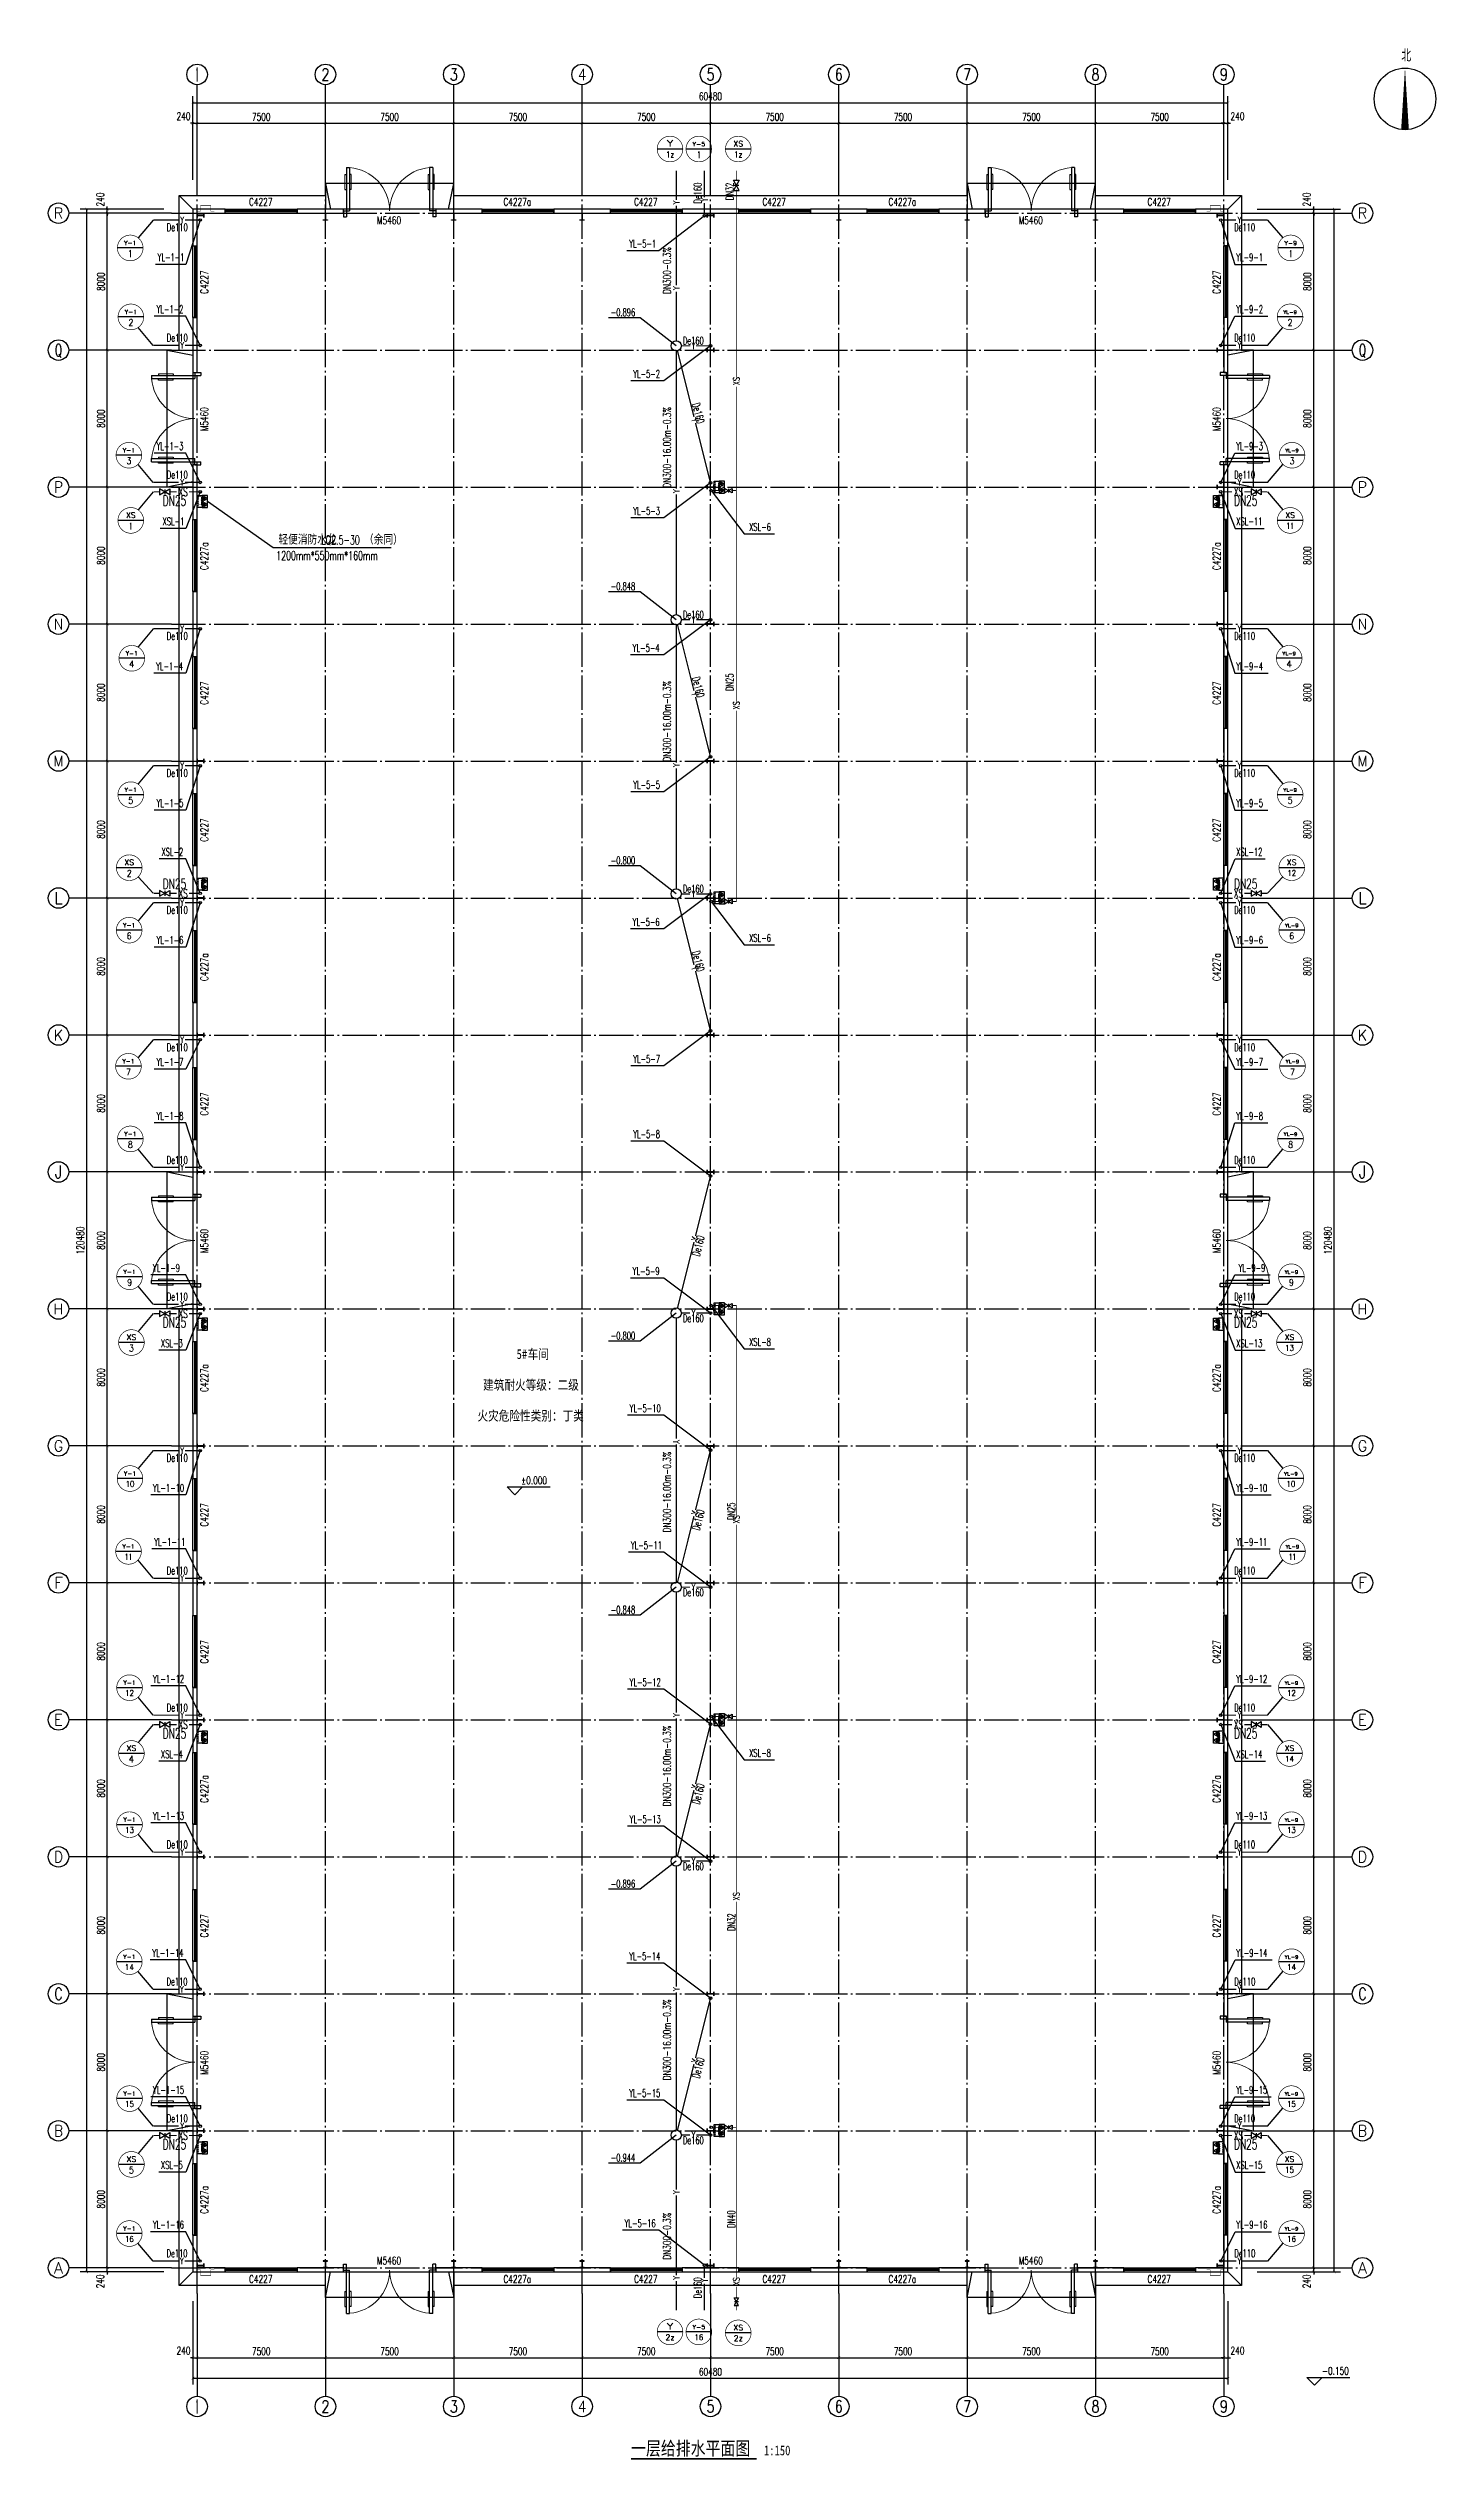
# Model space of a CAD drawing. Header units: millimetres. Extents: x 418304 to 847498, y 48187 to 111456.
# Drawn here: x 421323 to 421404.1, y 54604.1 to 54745 of the extents above; entities that cross this region are included whole.
import ezdxf
from ezdxf.enums import TextEntityAlignment as Align

# ---------------------------------------------------------------- set-up
doc = ezdxf.new("R2010")
doc.units = ezdxf.units.MM
doc.header["$LTSCALE"] = 1000
doc.linetypes.add('DOTE', pattern=[2.42, 2, -0.2, 0.02, -0.2])
for name, color, linetype in [('AXIS', 3, 'Continuous'), ('AXIS_TEXT', 7, 'Continuous'), ('COLUMN', 2, 'Continuous'), ('DIM_ELEV', 3, 'Continuous'), ('DIM_SYMB', 3, 'Continuous'), ('DIM_消防', 3, 'Continuous'), ('DIM_雨水', 3, 'Continuous'), ('DOTE', 8, 'DOTE'), ('EQUIP_消防', 7, 'Continuous'), ('PIPE-消防', 1, 'Continuous'), ('PIPE-雨水', 4, 'Continuous'), ('PUB_TEXT', 7, 'Continuous'), ('TEXT_消防', 7, 'Continuous'), ('TEXT_雨水', 7, 'Continuous'), ('TWT_LEAD', 3, 'Continuous'), ('TWT_TEXT', 7, 'Continuous'), ('VALVE_消防', 7, 'Continuous'), ('VPIPE-消防', 1, 'Continuous'), ('VPIPE-雨水', 4, 'Continuous'), ('WALL-PARAPET', 6, 'Continuous'), ('WELL_雨水', 4, 'Continuous'), ('WINDOW', 4, 'Continuous'), ('WINDOW_TEXT', 7, 'Continuous')]:
    doc.layers.add(name, color=color, linetype=linetype)
doc.styles.add('_TCH_AXIS', font='COMPLEX', dxfattribs={"bigfont": 'GBCBIG'})
doc.styles.add('_TCH_DIM', font='SIMPLEX', dxfattribs={"bigfont": 'GBCBIG'})
doc.styles.add('_TCH_DIM_T3', font='SIMPLEX', dxfattribs={"width": 0.705882, "bigfont": 'GBCBIG'})
doc.styles.add('_TCH_WINDOW', font='SIMPLEX', dxfattribs={"height": 3.5, "bigfont": 'GBCBIG'})
doc.styles.add('_TWT_CIRCLE', font='COMPLEX', dxfattribs={"width": 1.1, "height": 3, "bigfont": 'HZTXT'})
doc.styles.add('_TWT_PIPEDN', font='SIMPLEX', dxfattribs={"width": 0.8, "height": 3, "bigfont": 'HZTXT'})
doc.styles.add('_TWT_PIPETEXT', font='SIMPLEX', dxfattribs={"width": 0.8, "height": 3.5, "bigfont": 'HZTXT'})
doc.styles.add('_TWT_SERIAL', font='COMPLEX', dxfattribs={"width": 0.8, "height": 3, "bigfont": 'HZTXT'})
doc.styles.add('COMPLEX', font='COMPLEX')
doc.styles.add('YAYA', font='', dxfattribs={"width": 0.8, "height": 1})
doc.styles.get('YAYA').set_extended_font_data('SimSun')
doc.dimstyles.new('_TCH_ARCH&&150', dxfattribs={"dimtxt": 446.25, "dimasz": 150, "dimexe": 375, "dimexo": 450, "dimgap": 150, "dimtad": 1, "dimdec": 0, "dimzin": 0, "dimdsep": 46, "dimtxsty": '_TCH_DIM_T3', "dimblk": 'ARCHTICK', "dimcen": 0.09, "dimclrt": 7, "dimazin": 2, "dimtfac": 1, "dimtdec": 0, "dimtix": 1, "dimtmove": 2, "dimatfit": 3, "dimfxl": 0, "dimtolj": 1, "dimtzin": 0, "dimarcsym": 0})

# ---------------------------------------------------------------- blocks, each defined once
blk = doc.blocks.new('A$C797E1D2B')
at = {"layer": 'COLUMN'}
h = blk.add_hatch(color=256, dxfattribs=at)
h.paths.add_polyline_path([(125, 400), (250, 400), (250, 388), (130, 388), (130, 200), (125, 200)])
h.paths.add_polyline_path([(0, 400), (125, 400), (125, 200), (120, 200), (120, 388), (0, 388)])
h.paths.add_polyline_path([(0, 12), (120, 12), (120, 200), (125, 200), (125, 0), (0, 0)])
h.paths.add_polyline_path([(125, 200), (130, 200), (130, 12), (250, 12), (250, 0), (125, 0)])
blk.add_lwpolyline([(250, 0), (250, 12), (130, 12), (130, 388), (250, 388), (250, 400), (0, 400), (0, 388), (120, 388), (120, 12), (0, 12), (0, 0)], close=True, dxfattribs=at)
blk = doc.blocks.new('消防软管卷盘')
blk.add_lwpolyline([(4963954, 151899), (4963954, 150312), (4964641, 150312), (4964641, 151899)], close=True)
for points, const_width in [([(4964134, 151704), (4964482, 151704)], 1), ([(4964134, 151566), (4964482, 151566)], 1), ([(4964134, 151428), (4964482, 151428)], 1), ([(4964134, 151290), (4964482, 151290)], 1), ([(4964134, 151152), (4964482, 151152)], 1), ([(4964134, 151014), (4964482, 151014)], 0.1), ([(4964134, 150876), (4964482, 150876)], 1), ([(4964134, 150738), (4964482, 150738)], 1), ([(4964150, 150600), (4964499, 150600)], 1), ([(4964150, 150462), (4964499, 150462)], 1)]:
    blk.add_lwpolyline(points, dxfattribs=dict(const_width=const_width))
for centre, start, end in [((4964134, 151636), 90, 270), ((4964134, 151360), 90, 270), ((4964134, 151084), 90, 270), ((4964134, 150808), 90, 270), ((4964150, 150532), 90, 270), ((4964482, 151498), 270, 90), ((4964482, 151222), 270, 90), ((4964482, 150946), 270, 90), ((4964499, 150670), 270, 90)]:
    blk.add_arc(centre, 69, start, end)
blk = doc.blocks.new('$TwtSys$00000546')
h = blk.add_hatch()
h.set_pattern_fill('ANSI31', color=256, scale=200, style=0)
h.set_pattern_definition([(45, (-38543.802, -6670.83), (-17.67767, 17.67767), [])])
h.paths.add_polyline_path([(-65, 174), (65, 174), (65, 44), (-65, 44)])
for points in [[(0, 344), (-198, 0), (198, 0)], [(-65, 174), (65, 174), (65, 44), (-65, 44)]]:
    blk.add_lwpolyline(points, close=True)
blk = doc.blocks.new('92623')
blk.add_lwpolyline([(8910066, 83014), (8909273, 83014), (8909273, 82670), (8910066, 82670)], close=True)
at = {"xscale": -0.5, "yscale": 0.5, "zscale": 0.5, "rotation": 89.99999999998747}
blk.add_blockref('消防软管卷盘', (8985223, 2565334), dxfattribs=at)
at = {"layer": 'EQUIP_消防', "color": 8, "rotation": 180}
for p in [(8909471, 83014), (8909868, 83014)]:
    blk.add_blockref('$TwtSys$00000546', p, dxfattribs=at)
blk = doc.blocks.new('$DorLib2D$00000011')
at = {"lineweight": 13}
for p, q in [((-0.483, 0.396), (-0.483, 0.235)), ((-0.417, 0.396), (-0.417, 0.235)), ((0.417, 0.396), (0.417, 0.235)), ((0.483, 0.396), (0.483, 0.235))]:
    blk.add_line(p, q, dxfattribs=at)
for p, q in [((-0.483, 0.396), (-0.467, 0.396)), ((-0.467, 0.471), (-0.467, -0.062)), ((-0.467, 0.471), (-0.433, 0.471)), ((-0.433, 0.471), (-0.433, 0.004)), ((-0.417, 0.396), (-0.433, 0.396)), ((0.417, 0.396), (0.433, 0.396)), ((0.433, 0.471), (0.433, 0.004)), ((0.467, 0.471), (0.433, 0.471)), ((0.467, 0.471), (0.467, -0.062)), ((0.483, 0.396), (0.467, 0.396)), ((-0.5, 0.004), (-0.433, 0.004)), ((-0.5, 0.004), (-0.5, -0.062)), ((-0.483, 0.235), (-0.467, 0.235)), ((-0.417, 0.235), (-0.433, 0.235)), ((0.417, 0.235), (0.433, 0.235)), ((0.5, 0.004), (0.433, 0.004)), ((0.483, 0.235), (0.467, 0.235)), ((0.5, 0.004), (0.5, -0.062)), ((-0.5, -0.062), (-0.467, -0.062)), ((0.5, -0.062), (0.467, -0.062))]:
    blk.add_line(p, q)
for centre, start, end in [((-0.467, 0.004), 0, 85.904), ((0.467, 0.004), 94.096, 180)]:
    blk.add_arc(centre, 0.467, start, end, dxfattribs=at)
blk = doc.blocks.new('$TCHSYS$WIN2D')
for p, q in [((-0.5, 0.5), (0.5, 0.5)), ((-0.5, 0.5), (-0.5, -0.5)), ((0.5, 0.5), (0.5, -0.5)), ((0.5, 0.167), (-0.5, 0.167)), ((0.5, -0.167), (-0.5, -0.167)), ((-0.5, -0.5), (0.5, -0.5))]:
    blk.add_line(p, q)
blk = doc.blocks.new('_AXISO')
blk.add_circle((0, 0), 0.5)
at = {"layer": 'AXIS_TEXT', "style": 'COMPLEX', "width": 1.041667}
blk.add_attdef('A', text='', height=0.56, dxfattribs=at).set_placement((-0.25, -0.28), (0.25, -0.28), align=Align.FIT)
blk = doc.blocks.new('_ArchTick')
at = {"color": 0, "linetype": 'ByBlock', "const_width": 0.15}
blk.add_lwpolyline([(-0.5, -0.5), (0.5, 0.5)], dxfattribs=at)
blk = doc.blocks.new('*D388')
at = {"layer": 'AXIS', "color": 0, "lineweight": -2}
for p, q in [((448672, 63648), (448672, 58773)), ((509152, 63648), (509152, 58773)), ((448672, 59148), (509152, 59148))]:
    blk.add_line(p, q, dxfattribs=at)
at = {"layer": 'Defpoints', "color": 0}
for p in [(448672, 64098), (509152, 64098), (509152, 59148)]:
    blk.add_point(p, dxfattribs=at)
at = {"layer": 'AXIS', "color": 0, "lineweight": -2, "xscale": 150, "yscale": 150, "zscale": 150, "rotation": 180}
blk.add_blockref('_ArchTick', (448672, 59148), dxfattribs=at)
at = {"layer": 'AXIS', "color": 0, "lineweight": -2, "xscale": 150, "yscale": 150, "zscale": 150}
blk.add_blockref('_ArchTick', (509152, 59148), dxfattribs=at)
at = {"layer": 'AXIS', "color": 7, "insert": (478912, 59521), "char_height": 446.2, "attachment_point": 5, "style": '_TCH_DIM_T3'}
blk.add_mtext('\\A1;60480', dxfattribs=at)
blk = doc.blocks.new('*D389')
at = {"layer": 'AXIS', "color": 0, "lineweight": -2}
for p, q in [((448672, 63648), (448672, 59973)), ((448912, 63648), (448912, 59973)), ((448672, 60348), (448522, 60348)), ((448672, 60348), (448912, 60348)), ((448912, 60348), (449062, 60348))]:
    blk.add_line(p, q, dxfattribs=at)
at = {"layer": 'Defpoints', "color": 0}
for p in [(448672, 64098), (448912, 64098), (448912, 60348)]:
    blk.add_point(p, dxfattribs=at)
at = {"layer": 'AXIS', "color": 0, "lineweight": -2, "xscale": 150, "yscale": 150, "zscale": 150}
blk.add_blockref('_ArchTick', (448672, 60348), dxfattribs=at)
at = {"layer": 'AXIS', "color": 0, "lineweight": -2, "xscale": 150, "yscale": 150, "zscale": 150, "rotation": 180}
blk.add_blockref('_ArchTick', (448912, 60348), dxfattribs=at)
at = {"layer": 'AXIS', "color": 7, "insert": (448117, 60760), "char_height": 446.2, "attachment_point": 5, "style": '_TCH_DIM_T3'}
blk.add_mtext('\\A1;240', dxfattribs=at)
blk = doc.blocks.new('*D390')
at = {"layer": 'AXIS', "color": 0, "lineweight": -2}
for p, q in [((448912, 63648), (448912, 59973)), ((456412, 63648), (456412, 59973)), ((448912, 60348), (456412, 60348))]:
    blk.add_line(p, q, dxfattribs=at)
at = {"layer": 'Defpoints', "color": 0}
for p in [(448912, 64098), (456412, 64098), (456412, 60348)]:
    blk.add_point(p, dxfattribs=at)
at = {"layer": 'AXIS', "color": 0, "lineweight": -2, "xscale": 150, "yscale": 150, "zscale": 150, "rotation": 180}
blk.add_blockref('_ArchTick', (448912, 60348), dxfattribs=at)
at = {"layer": 'AXIS', "color": 0, "lineweight": -2, "xscale": 150, "yscale": 150, "zscale": 150}
blk.add_blockref('_ArchTick', (456412, 60348), dxfattribs=at)
at = {"layer": 'AXIS', "color": 7, "insert": (452662, 60721), "char_height": 446.2, "attachment_point": 5, "style": '_TCH_DIM_T3'}
blk.add_mtext('\\A1;7500', dxfattribs=at)
blk = doc.blocks.new('*D391')
at = {"layer": 'AXIS', "color": 0, "lineweight": -2}
for p, q in [((456412, 63648), (456412, 59973)), ((463912, 63648), (463912, 59973)), ((456412, 60348), (463912, 60348))]:
    blk.add_line(p, q, dxfattribs=at)
at = {"layer": 'Defpoints', "color": 0}
for p in [(456412, 64098), (463912, 64098), (463912, 60348)]:
    blk.add_point(p, dxfattribs=at)
at = {"layer": 'AXIS', "color": 0, "lineweight": -2, "xscale": 150, "yscale": 150, "zscale": 150, "rotation": 180}
blk.add_blockref('_ArchTick', (456412, 60348), dxfattribs=at)
at = {"layer": 'AXIS', "color": 0, "lineweight": -2, "xscale": 150, "yscale": 150, "zscale": 150}
blk.add_blockref('_ArchTick', (463912, 60348), dxfattribs=at)
at = {"layer": 'AXIS', "color": 7, "insert": (460162, 60721), "char_height": 446.2, "attachment_point": 5, "style": '_TCH_DIM_T3'}
blk.add_mtext('\\A1;7500', dxfattribs=at)
blk = doc.blocks.new('*D392')
at = {"layer": 'AXIS', "color": 0, "lineweight": -2}
for p, q in [((463912, 63648), (463912, 59973)), ((471412, 63648), (471412, 59973)), ((463912, 60348), (471412, 60348))]:
    blk.add_line(p, q, dxfattribs=at)
at = {"layer": 'Defpoints', "color": 0}
for p in [(463912, 64098), (471412, 64098), (471412, 60348)]:
    blk.add_point(p, dxfattribs=at)
at = {"layer": 'AXIS', "color": 0, "lineweight": -2, "xscale": 150, "yscale": 150, "zscale": 150, "rotation": 180}
blk.add_blockref('_ArchTick', (463912, 60348), dxfattribs=at)
at = {"layer": 'AXIS', "color": 0, "lineweight": -2, "xscale": 150, "yscale": 150, "zscale": 150}
blk.add_blockref('_ArchTick', (471412, 60348), dxfattribs=at)
at = {"layer": 'AXIS', "color": 7, "insert": (467662, 60721), "char_height": 446.2, "attachment_point": 5, "style": '_TCH_DIM_T3'}
blk.add_mtext('\\A1;7500', dxfattribs=at)
blk = doc.blocks.new('*D393')
at = {"layer": 'AXIS', "color": 0, "lineweight": -2}
for p, q in [((471412, 63648), (471412, 59973)), ((478912, 63648), (478912, 59973)), ((471412, 60348), (478912, 60348))]:
    blk.add_line(p, q, dxfattribs=at)
at = {"layer": 'Defpoints', "color": 0}
for p in [(471412, 64098), (478912, 64098), (478912, 60348)]:
    blk.add_point(p, dxfattribs=at)
at = {"layer": 'AXIS', "color": 0, "lineweight": -2, "xscale": 150, "yscale": 150, "zscale": 150, "rotation": 180}
blk.add_blockref('_ArchTick', (471412, 60348), dxfattribs=at)
at = {"layer": 'AXIS', "color": 0, "lineweight": -2, "xscale": 150, "yscale": 150, "zscale": 150}
blk.add_blockref('_ArchTick', (478912, 60348), dxfattribs=at)
at = {"layer": 'AXIS', "color": 7, "insert": (475162, 60721), "char_height": 446.2, "attachment_point": 5, "style": '_TCH_DIM_T3'}
blk.add_mtext('\\A1;7500', dxfattribs=at)
blk = doc.blocks.new('*D394')
at = {"layer": 'AXIS', "color": 0, "lineweight": -2}
for p, q in [((478912, 63648), (478912, 59973)), ((486412, 63648), (486412, 59973)), ((478912, 60348), (486412, 60348))]:
    blk.add_line(p, q, dxfattribs=at)
at = {"layer": 'Defpoints', "color": 0}
for p in [(478912, 64098), (486412, 64098), (486412, 60348)]:
    blk.add_point(p, dxfattribs=at)
at = {"layer": 'AXIS', "color": 0, "lineweight": -2, "xscale": 150, "yscale": 150, "zscale": 150, "rotation": 180}
blk.add_blockref('_ArchTick', (478912, 60348), dxfattribs=at)
at = {"layer": 'AXIS', "color": 0, "lineweight": -2, "xscale": 150, "yscale": 150, "zscale": 150}
blk.add_blockref('_ArchTick', (486412, 60348), dxfattribs=at)
at = {"layer": 'AXIS', "color": 7, "insert": (482662, 60721), "char_height": 446.2, "attachment_point": 5, "style": '_TCH_DIM_T3'}
blk.add_mtext('\\A1;7500', dxfattribs=at)
blk = doc.blocks.new('*D395')
at = {"layer": 'AXIS', "color": 0, "lineweight": -2}
for p, q in [((486412, 63648), (486412, 59973)), ((493912, 63648), (493912, 59973)), ((486412, 60348), (493912, 60348))]:
    blk.add_line(p, q, dxfattribs=at)
at = {"layer": 'Defpoints', "color": 0}
for p in [(486412, 64098), (493912, 64098), (493912, 60348)]:
    blk.add_point(p, dxfattribs=at)
at = {"layer": 'AXIS', "color": 0, "lineweight": -2, "xscale": 150, "yscale": 150, "zscale": 150, "rotation": 180}
blk.add_blockref('_ArchTick', (486412, 60348), dxfattribs=at)
at = {"layer": 'AXIS', "color": 0, "lineweight": -2, "xscale": 150, "yscale": 150, "zscale": 150}
blk.add_blockref('_ArchTick', (493912, 60348), dxfattribs=at)
at = {"layer": 'AXIS', "color": 7, "insert": (490162, 60721), "char_height": 446.2, "attachment_point": 5, "style": '_TCH_DIM_T3'}
blk.add_mtext('\\A1;7500', dxfattribs=at)
blk = doc.blocks.new('*D396')
at = {"layer": 'AXIS', "color": 0, "lineweight": -2}
for p, q in [((493912, 63648), (493912, 59973)), ((501412, 63648), (501412, 59973)), ((493912, 60348), (501412, 60348))]:
    blk.add_line(p, q, dxfattribs=at)
at = {"layer": 'Defpoints', "color": 0}
for p in [(493912, 64098), (501412, 64098), (501412, 60348)]:
    blk.add_point(p, dxfattribs=at)
at = {"layer": 'AXIS', "color": 0, "lineweight": -2, "xscale": 150, "yscale": 150, "zscale": 150, "rotation": 180}
blk.add_blockref('_ArchTick', (493912, 60348), dxfattribs=at)
at = {"layer": 'AXIS', "color": 0, "lineweight": -2, "xscale": 150, "yscale": 150, "zscale": 150}
blk.add_blockref('_ArchTick', (501412, 60348), dxfattribs=at)
at = {"layer": 'AXIS', "color": 7, "insert": (497662, 60721), "char_height": 446.2, "attachment_point": 5, "style": '_TCH_DIM_T3'}
blk.add_mtext('\\A1;7500', dxfattribs=at)
blk = doc.blocks.new('*D397')
at = {"layer": 'AXIS', "color": 0, "lineweight": -2}
for p, q in [((501412, 63648), (501412, 59973)), ((508912, 63648), (508912, 59973)), ((501412, 60348), (508912, 60348))]:
    blk.add_line(p, q, dxfattribs=at)
at = {"layer": 'Defpoints', "color": 0}
for p in [(501412, 64098), (508912, 64098), (508912, 60348)]:
    blk.add_point(p, dxfattribs=at)
at = {"layer": 'AXIS', "color": 0, "lineweight": -2, "xscale": 150, "yscale": 150, "zscale": 150, "rotation": 180}
blk.add_blockref('_ArchTick', (501412, 60348), dxfattribs=at)
at = {"layer": 'AXIS', "color": 0, "lineweight": -2, "xscale": 150, "yscale": 150, "zscale": 150}
blk.add_blockref('_ArchTick', (508912, 60348), dxfattribs=at)
at = {"layer": 'AXIS', "color": 7, "insert": (505162, 60721), "char_height": 446.2, "attachment_point": 5, "style": '_TCH_DIM_T3'}
blk.add_mtext('\\A1;7500', dxfattribs=at)
blk = doc.blocks.new('*D398')
at = {"layer": 'AXIS', "color": 0, "lineweight": -2}
for p, q in [((508912, 63648), (508912, 59973)), ((509152, 63648), (509152, 59973)), ((508912, 60348), (508762, 60348)), ((508912, 60348), (509152, 60348)), ((509152, 60348), (509302, 60348))]:
    blk.add_line(p, q, dxfattribs=at)
at = {"layer": 'Defpoints', "color": 0}
for p in [(508912, 64098), (509152, 64098), (509152, 60348)]:
    blk.add_point(p, dxfattribs=at)
at = {"layer": 'AXIS', "color": 0, "lineweight": -2, "xscale": 150, "yscale": 150, "zscale": 150}
blk.add_blockref('_ArchTick', (508912, 60348), dxfattribs=at)
at = {"layer": 'AXIS', "color": 0, "lineweight": -2, "xscale": 150, "yscale": 150, "zscale": 150, "rotation": 180}
blk.add_blockref('_ArchTick', (509152, 60348), dxfattribs=at)
at = {"layer": 'AXIS', "color": 7, "insert": (509707, 60760), "char_height": 446.2, "attachment_point": 5, "style": '_TCH_DIM_T3'}
blk.add_mtext('\\A1;240', dxfattribs=at)
blk = doc.blocks.new('*D399')
at = {"layer": 'AXIS', "color": 0, "lineweight": -2}
for p, q in [((448672, 187548), (448672, 192423)), ((448672, 192048), (509152, 192048)), ((509152, 187548), (509152, 192423))]:
    blk.add_line(p, q, dxfattribs=at)
at = {"layer": 'Defpoints', "color": 0}
for p in [(509152, 192048), (448672, 187098), (509152, 187098)]:
    blk.add_point(p, dxfattribs=at)
at = {"layer": 'AXIS', "color": 0, "lineweight": -2, "xscale": 150, "yscale": 150, "zscale": 150, "rotation": 180}
blk.add_blockref('_ArchTick', (448672, 192048), dxfattribs=at)
at = {"layer": 'AXIS', "color": 0, "lineweight": -2, "xscale": 150, "yscale": 150, "zscale": 150}
blk.add_blockref('_ArchTick', (509152, 192048), dxfattribs=at)
at = {"layer": 'AXIS', "color": 7, "insert": (478912, 192421), "char_height": 446.2, "attachment_point": 5, "style": '_TCH_DIM_T3'}
blk.add_mtext('\\A1;60480', dxfattribs=at)
blk = doc.blocks.new('*D400')
at = {"layer": 'AXIS', "color": 0, "lineweight": -2}
for p, q in [((448672, 190848), (448522, 190848)), ((448672, 187548), (448672, 191223)), ((448672, 190848), (448912, 190848)), ((448912, 187548), (448912, 191223)), ((448912, 190848), (449062, 190848))]:
    blk.add_line(p, q, dxfattribs=at)
at = {"layer": 'Defpoints', "color": 0}
for p in [(448912, 190848), (448672, 187098), (448912, 187098)]:
    blk.add_point(p, dxfattribs=at)
at = {"layer": 'AXIS', "color": 0, "lineweight": -2, "xscale": 150, "yscale": 150, "zscale": 150}
blk.add_blockref('_ArchTick', (448672, 190848), dxfattribs=at)
at = {"layer": 'AXIS', "color": 0, "lineweight": -2, "xscale": 150, "yscale": 150, "zscale": 150, "rotation": 180}
blk.add_blockref('_ArchTick', (448912, 190848), dxfattribs=at)
at = {"layer": 'AXIS', "color": 7, "insert": (448117, 191260), "char_height": 446.2, "attachment_point": 5, "style": '_TCH_DIM_T3'}
blk.add_mtext('\\A1;240', dxfattribs=at)
blk = doc.blocks.new('*D401')
at = {"layer": 'AXIS', "color": 0, "lineweight": -2}
for p, q in [((448912, 187548), (448912, 191223)), ((448912, 190848), (456412, 190848)), ((456412, 187548), (456412, 191223))]:
    blk.add_line(p, q, dxfattribs=at)
at = {"layer": 'Defpoints', "color": 0}
for p in [(456412, 190848), (448912, 187098), (456412, 187098)]:
    blk.add_point(p, dxfattribs=at)
at = {"layer": 'AXIS', "color": 0, "lineweight": -2, "xscale": 150, "yscale": 150, "zscale": 150, "rotation": 180}
blk.add_blockref('_ArchTick', (448912, 190848), dxfattribs=at)
at = {"layer": 'AXIS', "color": 0, "lineweight": -2, "xscale": 150, "yscale": 150, "zscale": 150}
blk.add_blockref('_ArchTick', (456412, 190848), dxfattribs=at)
at = {"layer": 'AXIS', "color": 7, "insert": (452662, 191221), "char_height": 446.2, "attachment_point": 5, "style": '_TCH_DIM_T3'}
blk.add_mtext('\\A1;7500', dxfattribs=at)
blk = doc.blocks.new('*D402')
at = {"layer": 'AXIS', "color": 0, "lineweight": -2}
for p, q in [((456412, 187548), (456412, 191223)), ((456412, 190848), (463912, 190848)), ((463912, 187548), (463912, 191223))]:
    blk.add_line(p, q, dxfattribs=at)
at = {"layer": 'Defpoints', "color": 0}
for p in [(463912, 190848), (456412, 187098), (463912, 187098)]:
    blk.add_point(p, dxfattribs=at)
at = {"layer": 'AXIS', "color": 0, "lineweight": -2, "xscale": 150, "yscale": 150, "zscale": 150, "rotation": 180}
blk.add_blockref('_ArchTick', (456412, 190848), dxfattribs=at)
at = {"layer": 'AXIS', "color": 0, "lineweight": -2, "xscale": 150, "yscale": 150, "zscale": 150}
blk.add_blockref('_ArchTick', (463912, 190848), dxfattribs=at)
at = {"layer": 'AXIS', "color": 7, "insert": (460162, 191221), "char_height": 446.2, "attachment_point": 5, "style": '_TCH_DIM_T3'}
blk.add_mtext('\\A1;7500', dxfattribs=at)
blk = doc.blocks.new('*D403')
at = {"layer": 'AXIS', "color": 0, "lineweight": -2}
for p, q in [((463912, 187548), (463912, 191223)), ((463912, 190848), (471412, 190848)), ((471412, 187548), (471412, 191223))]:
    blk.add_line(p, q, dxfattribs=at)
at = {"layer": 'Defpoints', "color": 0}
for p in [(471412, 190848), (463912, 187098), (471412, 187098)]:
    blk.add_point(p, dxfattribs=at)
at = {"layer": 'AXIS', "color": 0, "lineweight": -2, "xscale": 150, "yscale": 150, "zscale": 150, "rotation": 180}
blk.add_blockref('_ArchTick', (463912, 190848), dxfattribs=at)
at = {"layer": 'AXIS', "color": 0, "lineweight": -2, "xscale": 150, "yscale": 150, "zscale": 150}
blk.add_blockref('_ArchTick', (471412, 190848), dxfattribs=at)
at = {"layer": 'AXIS', "color": 7, "insert": (467662, 191221), "char_height": 446.2, "attachment_point": 5, "style": '_TCH_DIM_T3'}
blk.add_mtext('\\A1;7500', dxfattribs=at)
blk = doc.blocks.new('*D404')
at = {"layer": 'AXIS', "color": 0, "lineweight": -2}
for p, q in [((471412, 187548), (471412, 191223)), ((471412, 190848), (478912, 190848)), ((478912, 187548), (478912, 191223))]:
    blk.add_line(p, q, dxfattribs=at)
at = {"layer": 'Defpoints', "color": 0}
for p in [(478912, 190848), (471412, 187098), (478912, 187098)]:
    blk.add_point(p, dxfattribs=at)
at = {"layer": 'AXIS', "color": 0, "lineweight": -2, "xscale": 150, "yscale": 150, "zscale": 150, "rotation": 180}
blk.add_blockref('_ArchTick', (471412, 190848), dxfattribs=at)
at = {"layer": 'AXIS', "color": 0, "lineweight": -2, "xscale": 150, "yscale": 150, "zscale": 150}
blk.add_blockref('_ArchTick', (478912, 190848), dxfattribs=at)
at = {"layer": 'AXIS', "color": 7, "insert": (475162, 191221), "char_height": 446.2, "attachment_point": 5, "style": '_TCH_DIM_T3'}
blk.add_mtext('\\A1;7500', dxfattribs=at)
blk = doc.blocks.new('*D405')
at = {"layer": 'AXIS', "color": 0, "lineweight": -2}
for p, q in [((478912, 187548), (478912, 191223)), ((478912, 190848), (486412, 190848)), ((486412, 187548), (486412, 191223))]:
    blk.add_line(p, q, dxfattribs=at)
at = {"layer": 'Defpoints', "color": 0}
for p in [(486412, 190848), (478912, 187098), (486412, 187098)]:
    blk.add_point(p, dxfattribs=at)
at = {"layer": 'AXIS', "color": 0, "lineweight": -2, "xscale": 150, "yscale": 150, "zscale": 150, "rotation": 180}
blk.add_blockref('_ArchTick', (478912, 190848), dxfattribs=at)
at = {"layer": 'AXIS', "color": 0, "lineweight": -2, "xscale": 150, "yscale": 150, "zscale": 150}
blk.add_blockref('_ArchTick', (486412, 190848), dxfattribs=at)
at = {"layer": 'AXIS', "color": 7, "insert": (482662, 191221), "char_height": 446.2, "attachment_point": 5, "style": '_TCH_DIM_T3'}
blk.add_mtext('\\A1;7500', dxfattribs=at)
blk = doc.blocks.new('*D406')
at = {"layer": 'AXIS', "color": 0, "lineweight": -2}
for p, q in [((486412, 187548), (486412, 191223)), ((486412, 190848), (493912, 190848)), ((493912, 187548), (493912, 191223))]:
    blk.add_line(p, q, dxfattribs=at)
at = {"layer": 'Defpoints', "color": 0}
for p in [(493912, 190848), (486412, 187098), (493912, 187098)]:
    blk.add_point(p, dxfattribs=at)
at = {"layer": 'AXIS', "color": 0, "lineweight": -2, "xscale": 150, "yscale": 150, "zscale": 150, "rotation": 180}
blk.add_blockref('_ArchTick', (486412, 190848), dxfattribs=at)
at = {"layer": 'AXIS', "color": 0, "lineweight": -2, "xscale": 150, "yscale": 150, "zscale": 150}
blk.add_blockref('_ArchTick', (493912, 190848), dxfattribs=at)
at = {"layer": 'AXIS', "color": 7, "insert": (490162, 191221), "char_height": 446.2, "attachment_point": 5, "style": '_TCH_DIM_T3'}
blk.add_mtext('\\A1;7500', dxfattribs=at)
blk = doc.blocks.new('*D407')
at = {"layer": 'AXIS', "color": 0, "lineweight": -2}
for p, q in [((493912, 187548), (493912, 191223)), ((493912, 190848), (501412, 190848)), ((501412, 187548), (501412, 191223))]:
    blk.add_line(p, q, dxfattribs=at)
at = {"layer": 'Defpoints', "color": 0}
for p in [(501412, 190848), (493912, 187098), (501412, 187098)]:
    blk.add_point(p, dxfattribs=at)
at = {"layer": 'AXIS', "color": 0, "lineweight": -2, "xscale": 150, "yscale": 150, "zscale": 150, "rotation": 180}
blk.add_blockref('_ArchTick', (493912, 190848), dxfattribs=at)
at = {"layer": 'AXIS', "color": 0, "lineweight": -2, "xscale": 150, "yscale": 150, "zscale": 150}
blk.add_blockref('_ArchTick', (501412, 190848), dxfattribs=at)
at = {"layer": 'AXIS', "color": 7, "insert": (497662, 191221), "char_height": 446.2, "attachment_point": 5, "style": '_TCH_DIM_T3'}
blk.add_mtext('\\A1;7500', dxfattribs=at)
blk = doc.blocks.new('*D408')
at = {"layer": 'AXIS', "color": 0, "lineweight": -2}
for p, q in [((501412, 187548), (501412, 191223)), ((501412, 190848), (508912, 190848)), ((508912, 187548), (508912, 191223))]:
    blk.add_line(p, q, dxfattribs=at)
at = {"layer": 'Defpoints', "color": 0}
for p in [(508912, 190848), (501412, 187098), (508912, 187098)]:
    blk.add_point(p, dxfattribs=at)
at = {"layer": 'AXIS', "color": 0, "lineweight": -2, "xscale": 150, "yscale": 150, "zscale": 150, "rotation": 180}
blk.add_blockref('_ArchTick', (501412, 190848), dxfattribs=at)
at = {"layer": 'AXIS', "color": 0, "lineweight": -2, "xscale": 150, "yscale": 150, "zscale": 150}
blk.add_blockref('_ArchTick', (508912, 190848), dxfattribs=at)
at = {"layer": 'AXIS', "color": 7, "insert": (505162, 191221), "char_height": 446.2, "attachment_point": 5, "style": '_TCH_DIM_T3'}
blk.add_mtext('\\A1;7500', dxfattribs=at)
blk = doc.blocks.new('*D409')
at = {"layer": 'AXIS', "color": 0, "lineweight": -2}
for p, q in [((508912, 190848), (508762, 190848)), ((508912, 187548), (508912, 191223)), ((508912, 190848), (509152, 190848)), ((509152, 187548), (509152, 191223)), ((509152, 190848), (509302, 190848))]:
    blk.add_line(p, q, dxfattribs=at)
at = {"layer": 'Defpoints', "color": 0}
for p in [(509152, 190848), (508912, 187098), (509152, 187098)]:
    blk.add_point(p, dxfattribs=at)
at = {"layer": 'AXIS', "color": 0, "lineweight": -2, "xscale": 150, "yscale": 150, "zscale": 150}
blk.add_blockref('_ArchTick', (508912, 190848), dxfattribs=at)
at = {"layer": 'AXIS', "color": 0, "lineweight": -2, "xscale": 150, "yscale": 150, "zscale": 150, "rotation": 180}
blk.add_blockref('_ArchTick', (509152, 190848), dxfattribs=at)
at = {"layer": 'AXIS', "color": 7, "insert": (509707, 191260), "char_height": 446.2, "attachment_point": 5, "style": '_TCH_DIM_T3'}
blk.add_mtext('\\A1;240', dxfattribs=at)
blk = doc.blocks.new('*D410')
at = {"layer": 'AXIS', "color": 0, "lineweight": -2}
for p, q in [((446962, 185838), (442087, 185838)), ((442462, 65358), (442462, 185838)), ((446962, 65358), (442087, 65358))]:
    blk.add_line(p, q, dxfattribs=at)
at = {"layer": 'Defpoints', "color": 0}
for p in [(442462, 185838), (447412, 185838), (447412, 65358)]:
    blk.add_point(p, dxfattribs=at)
at = {"layer": 'AXIS', "color": 0, "lineweight": -2, "xscale": 150, "yscale": 150, "zscale": 150}
for p, rotation in [((442462, 185838), 90), ((442462, 65358), 270)]:
    blk.add_blockref('_ArchTick', p, dxfattribs=dict(at, rotation=rotation))
at = {"layer": 'AXIS', "color": 7, "insert": (442089, 125598), "char_height": 446.2, "attachment_point": 5, "rotation": 90, "style": '_TCH_DIM_T3'}
blk.add_mtext('\\A1;120480', dxfattribs=at)
blk = doc.blocks.new('*D411')
at = {"layer": 'AXIS', "color": 0, "lineweight": -2}
for p, q in [((446962, 65598), (443287, 65598)), ((446962, 65358), (443287, 65358)), ((443662, 65598), (443662, 65748)), ((443662, 65358), (443662, 65598)), ((443662, 65358), (443662, 65208))]:
    blk.add_line(p, q, dxfattribs=at)
at = {"layer": 'Defpoints', "color": 0}
for p in [(443662, 65598), (447412, 65598), (447412, 65358)]:
    blk.add_point(p, dxfattribs=at)
at = {"layer": 'AXIS', "color": 0, "lineweight": -2, "xscale": 150, "yscale": 150, "zscale": 150}
for p, rotation in [((443662, 65598), 270), ((443662, 65358), 90)]:
    blk.add_blockref('_ArchTick', p, dxfattribs=dict(at, rotation=rotation))
at = {"layer": 'AXIS', "color": 7, "insert": (443249, 64803), "char_height": 446.2, "attachment_point": 5, "rotation": 90, "style": '_TCH_DIM_T3'}
blk.add_mtext('\\A1;240', dxfattribs=at)
blk = doc.blocks.new('*D412')
at = {"layer": 'AXIS', "color": 0, "lineweight": -2}
for p, q in [((446962, 73598), (443287, 73598)), ((443662, 65598), (443662, 73598)), ((446962, 65598), (443287, 65598))]:
    blk.add_line(p, q, dxfattribs=at)
at = {"layer": 'Defpoints', "color": 0}
for p in [(443662, 73598), (447412, 73598), (447412, 65598)]:
    blk.add_point(p, dxfattribs=at)
at = {"layer": 'AXIS', "color": 0, "lineweight": -2, "xscale": 150, "yscale": 150, "zscale": 150}
for p, rotation in [((443662, 73598), 90), ((443662, 65598), 270)]:
    blk.add_blockref('_ArchTick', p, dxfattribs=dict(at, rotation=rotation))
at = {"layer": 'AXIS', "color": 7, "insert": (443289, 69598), "char_height": 446.2, "attachment_point": 5, "rotation": 90, "style": '_TCH_DIM_T3'}
blk.add_mtext('\\A1;8000', dxfattribs=at)
blk = doc.blocks.new('*D413')
at = {"layer": 'AXIS', "color": 0, "lineweight": -2}
for p, q in [((446962, 81598), (443287, 81598)), ((443662, 73598), (443662, 81598)), ((446962, 73598), (443287, 73598))]:
    blk.add_line(p, q, dxfattribs=at)
at = {"layer": 'Defpoints', "color": 0}
for p in [(443662, 81598), (447412, 81598), (447412, 73598)]:
    blk.add_point(p, dxfattribs=at)
at = {"layer": 'AXIS', "color": 0, "lineweight": -2, "xscale": 150, "yscale": 150, "zscale": 150}
for p, rotation in [((443662, 81598), 90), ((443662, 73598), 270)]:
    blk.add_blockref('_ArchTick', p, dxfattribs=dict(at, rotation=rotation))
at = {"layer": 'AXIS', "color": 7, "insert": (443289, 77598), "char_height": 446.2, "attachment_point": 5, "rotation": 90, "style": '_TCH_DIM_T3'}
blk.add_mtext('\\A1;8000', dxfattribs=at)
blk = doc.blocks.new('*D414')
at = {"layer": 'AXIS', "color": 0, "lineweight": -2}
for p, q in [((446962, 89598), (443287, 89598)), ((443662, 81598), (443662, 89598)), ((446962, 81598), (443287, 81598))]:
    blk.add_line(p, q, dxfattribs=at)
at = {"layer": 'Defpoints', "color": 0}
for p in [(443662, 89598), (447412, 89598), (447412, 81598)]:
    blk.add_point(p, dxfattribs=at)
at = {"layer": 'AXIS', "color": 0, "lineweight": -2, "xscale": 150, "yscale": 150, "zscale": 150}
for p, rotation in [((443662, 89598), 90), ((443662, 81598), 270)]:
    blk.add_blockref('_ArchTick', p, dxfattribs=dict(at, rotation=rotation))
at = {"layer": 'AXIS', "color": 7, "insert": (443289, 85598), "char_height": 446.2, "attachment_point": 5, "rotation": 90, "style": '_TCH_DIM_T3'}
blk.add_mtext('\\A1;8000', dxfattribs=at)
blk = doc.blocks.new('*D415')
at = {"layer": 'AXIS', "color": 0, "lineweight": -2}
for p, q in [((446962, 97598), (443287, 97598)), ((443662, 89598), (443662, 97598)), ((446962, 89598), (443287, 89598))]:
    blk.add_line(p, q, dxfattribs=at)
at = {"layer": 'Defpoints', "color": 0}
for p in [(443662, 97598), (447412, 97598), (447412, 89598)]:
    blk.add_point(p, dxfattribs=at)
at = {"layer": 'AXIS', "color": 0, "lineweight": -2, "xscale": 150, "yscale": 150, "zscale": 150}
for p, rotation in [((443662, 97598), 90), ((443662, 89598), 270)]:
    blk.add_blockref('_ArchTick', p, dxfattribs=dict(at, rotation=rotation))
at = {"layer": 'AXIS', "color": 7, "insert": (443289, 93598), "char_height": 446.2, "attachment_point": 5, "rotation": 90, "style": '_TCH_DIM_T3'}
blk.add_mtext('\\A1;8000', dxfattribs=at)
blk = doc.blocks.new('*D416')
at = {"layer": 'AXIS', "color": 0, "lineweight": -2}
for p, q in [((446962, 105598), (443287, 105598)), ((443662, 97598), (443662, 105598)), ((446962, 97598), (443287, 97598))]:
    blk.add_line(p, q, dxfattribs=at)
at = {"layer": 'Defpoints', "color": 0}
for p in [(443662, 105598), (447412, 105598), (447412, 97598)]:
    blk.add_point(p, dxfattribs=at)
at = {"layer": 'AXIS', "color": 0, "lineweight": -2, "xscale": 150, "yscale": 150, "zscale": 150}
for p, rotation in [((443662, 105598), 90), ((443662, 97598), 270)]:
    blk.add_blockref('_ArchTick', p, dxfattribs=dict(at, rotation=rotation))
at = {"layer": 'AXIS', "color": 7, "insert": (443289, 101598), "char_height": 446.2, "attachment_point": 5, "rotation": 90, "style": '_TCH_DIM_T3'}
blk.add_mtext('\\A1;8000', dxfattribs=at)
blk = doc.blocks.new('*D417')
at = {"layer": 'AXIS', "color": 0, "lineweight": -2}
for p, q in [((446962, 113598), (443287, 113598)), ((443662, 105598), (443662, 113598)), ((446962, 105598), (443287, 105598))]:
    blk.add_line(p, q, dxfattribs=at)
at = {"layer": 'Defpoints', "color": 0}
for p in [(443662, 113598), (447412, 113598), (447412, 105598)]:
    blk.add_point(p, dxfattribs=at)
at = {"layer": 'AXIS', "color": 0, "lineweight": -2, "xscale": 150, "yscale": 150, "zscale": 150}
for p, rotation in [((443662, 113598), 90), ((443662, 105598), 270)]:
    blk.add_blockref('_ArchTick', p, dxfattribs=dict(at, rotation=rotation))
at = {"layer": 'AXIS', "color": 7, "insert": (443289, 109598), "char_height": 446.2, "attachment_point": 5, "rotation": 90, "style": '_TCH_DIM_T3'}
blk.add_mtext('\\A1;8000', dxfattribs=at)
blk = doc.blocks.new('*D418')
at = {"layer": 'AXIS', "color": 0, "lineweight": -2}
for p, q in [((446962, 121598), (443287, 121598)), ((443662, 113598), (443662, 121598)), ((446962, 113598), (443287, 113598))]:
    blk.add_line(p, q, dxfattribs=at)
at = {"layer": 'Defpoints', "color": 0}
for p in [(443662, 121598), (447412, 121598), (447412, 113598)]:
    blk.add_point(p, dxfattribs=at)
at = {"layer": 'AXIS', "color": 0, "lineweight": -2, "xscale": 150, "yscale": 150, "zscale": 150}
for p, rotation in [((443662, 121598), 90), ((443662, 113598), 270)]:
    blk.add_blockref('_ArchTick', p, dxfattribs=dict(at, rotation=rotation))
at = {"layer": 'AXIS', "color": 7, "insert": (443289, 117598), "char_height": 446.2, "attachment_point": 5, "rotation": 90, "style": '_TCH_DIM_T3'}
blk.add_mtext('\\A1;8000', dxfattribs=at)
blk = doc.blocks.new('*D419')
at = {"layer": 'AXIS', "color": 0, "lineweight": -2}
for p, q in [((446962, 129598), (443287, 129598)), ((443662, 121598), (443662, 129598)), ((446962, 121598), (443287, 121598))]:
    blk.add_line(p, q, dxfattribs=at)
at = {"layer": 'Defpoints', "color": 0}
for p in [(443662, 129598), (447412, 129598), (447412, 121598)]:
    blk.add_point(p, dxfattribs=at)
at = {"layer": 'AXIS', "color": 0, "lineweight": -2, "xscale": 150, "yscale": 150, "zscale": 150}
for p, rotation in [((443662, 129598), 90), ((443662, 121598), 270)]:
    blk.add_blockref('_ArchTick', p, dxfattribs=dict(at, rotation=rotation))
at = {"layer": 'AXIS', "color": 7, "insert": (443289, 125598), "char_height": 446.2, "attachment_point": 5, "rotation": 90, "style": '_TCH_DIM_T3'}
blk.add_mtext('\\A1;8000', dxfattribs=at)
blk = doc.blocks.new('*D420')
at = {"layer": 'AXIS', "color": 0, "lineweight": -2}
for p, q in [((446962, 137598), (443287, 137598)), ((443662, 129598), (443662, 137598)), ((446962, 129598), (443287, 129598))]:
    blk.add_line(p, q, dxfattribs=at)
at = {"layer": 'Defpoints', "color": 0}
for p in [(443662, 137598), (447412, 137598), (447412, 129598)]:
    blk.add_point(p, dxfattribs=at)
at = {"layer": 'AXIS', "color": 0, "lineweight": -2, "xscale": 150, "yscale": 150, "zscale": 150}
for p, rotation in [((443662, 137598), 90), ((443662, 129598), 270)]:
    blk.add_blockref('_ArchTick', p, dxfattribs=dict(at, rotation=rotation))
at = {"layer": 'AXIS', "color": 7, "insert": (443289, 133598), "char_height": 446.2, "attachment_point": 5, "rotation": 90, "style": '_TCH_DIM_T3'}
blk.add_mtext('\\A1;8000', dxfattribs=at)
blk = doc.blocks.new('*D421')
at = {"layer": 'AXIS', "color": 0, "lineweight": -2}
for p, q in [((446962, 145598), (443287, 145598)), ((443662, 137598), (443662, 145598)), ((446962, 137598), (443287, 137598))]:
    blk.add_line(p, q, dxfattribs=at)
at = {"layer": 'Defpoints', "color": 0}
for p in [(443662, 145598), (447412, 145598), (447412, 137598)]:
    blk.add_point(p, dxfattribs=at)
at = {"layer": 'AXIS', "color": 0, "lineweight": -2, "xscale": 150, "yscale": 150, "zscale": 150}
for p, rotation in [((443662, 145598), 90), ((443662, 137598), 270)]:
    blk.add_blockref('_ArchTick', p, dxfattribs=dict(at, rotation=rotation))
at = {"layer": 'AXIS', "color": 7, "insert": (443289, 141598), "char_height": 446.2, "attachment_point": 5, "rotation": 90, "style": '_TCH_DIM_T3'}
blk.add_mtext('\\A1;8000', dxfattribs=at)
blk = doc.blocks.new('*D422')
at = {"layer": 'AXIS', "color": 0, "lineweight": -2}
for p, q in [((446962, 153598), (443287, 153598)), ((443662, 145598), (443662, 153598)), ((446962, 145598), (443287, 145598))]:
    blk.add_line(p, q, dxfattribs=at)
at = {"layer": 'Defpoints', "color": 0}
for p in [(443662, 153598), (447412, 153598), (447412, 145598)]:
    blk.add_point(p, dxfattribs=at)
at = {"layer": 'AXIS', "color": 0, "lineweight": -2, "xscale": 150, "yscale": 150, "zscale": 150}
for p, rotation in [((443662, 153598), 90), ((443662, 145598), 270)]:
    blk.add_blockref('_ArchTick', p, dxfattribs=dict(at, rotation=rotation))
at = {"layer": 'AXIS', "color": 7, "insert": (443289, 149598), "char_height": 446.2, "attachment_point": 5, "rotation": 90, "style": '_TCH_DIM_T3'}
blk.add_mtext('\\A1;8000', dxfattribs=at)
blk = doc.blocks.new('*D423')
at = {"layer": 'AXIS', "color": 0, "lineweight": -2}
for p, q in [((446962, 161598), (443287, 161598)), ((443662, 153598), (443662, 161598)), ((446962, 153598), (443287, 153598))]:
    blk.add_line(p, q, dxfattribs=at)
at = {"layer": 'Defpoints', "color": 0}
for p in [(443662, 161598), (447412, 161598), (447412, 153598)]:
    blk.add_point(p, dxfattribs=at)
at = {"layer": 'AXIS', "color": 0, "lineweight": -2, "xscale": 150, "yscale": 150, "zscale": 150}
for p, rotation in [((443662, 161598), 90), ((443662, 153598), 270)]:
    blk.add_blockref('_ArchTick', p, dxfattribs=dict(at, rotation=rotation))
at = {"layer": 'AXIS', "color": 7, "insert": (443289, 157598), "char_height": 446.2, "attachment_point": 5, "rotation": 90, "style": '_TCH_DIM_T3'}
blk.add_mtext('\\A1;8000', dxfattribs=at)
blk = doc.blocks.new('*D424')
at = {"layer": 'AXIS', "color": 0, "lineweight": -2}
for p, q in [((446962, 169598), (443287, 169598)), ((443662, 161598), (443662, 169598)), ((446962, 161598), (443287, 161598))]:
    blk.add_line(p, q, dxfattribs=at)
at = {"layer": 'Defpoints', "color": 0}
for p in [(443662, 169598), (447412, 169598), (447412, 161598)]:
    blk.add_point(p, dxfattribs=at)
at = {"layer": 'AXIS', "color": 0, "lineweight": -2, "xscale": 150, "yscale": 150, "zscale": 150}
for p, rotation in [((443662, 169598), 90), ((443662, 161598), 270)]:
    blk.add_blockref('_ArchTick', p, dxfattribs=dict(at, rotation=rotation))
at = {"layer": 'AXIS', "color": 7, "insert": (443289, 165598), "char_height": 446.2, "attachment_point": 5, "rotation": 90, "style": '_TCH_DIM_T3'}
blk.add_mtext('\\A1;8000', dxfattribs=at)
blk = doc.blocks.new('*D425')
at = {"layer": 'AXIS', "color": 0, "lineweight": -2}
for p, q in [((446962, 177598), (443287, 177598)), ((443662, 169598), (443662, 177598)), ((446962, 169598), (443287, 169598))]:
    blk.add_line(p, q, dxfattribs=at)
at = {"layer": 'Defpoints', "color": 0}
for p in [(443662, 177598), (447412, 177598), (447412, 169598)]:
    blk.add_point(p, dxfattribs=at)
at = {"layer": 'AXIS', "color": 0, "lineweight": -2, "xscale": 150, "yscale": 150, "zscale": 150}
for p, rotation in [((443662, 177598), 90), ((443662, 169598), 270)]:
    blk.add_blockref('_ArchTick', p, dxfattribs=dict(at, rotation=rotation))
at = {"layer": 'AXIS', "color": 7, "insert": (443289, 173598), "char_height": 446.2, "attachment_point": 5, "rotation": 90, "style": '_TCH_DIM_T3'}
blk.add_mtext('\\A1;8000', dxfattribs=at)
blk = doc.blocks.new('*D426')
at = {"layer": 'AXIS', "color": 0, "lineweight": -2}
for p, q in [((446962, 185598), (443287, 185598)), ((443662, 177598), (443662, 185598)), ((446962, 177598), (443287, 177598))]:
    blk.add_line(p, q, dxfattribs=at)
at = {"layer": 'Defpoints', "color": 0}
for p in [(443662, 185598), (447412, 185598), (447412, 177598)]:
    blk.add_point(p, dxfattribs=at)
at = {"layer": 'AXIS', "color": 0, "lineweight": -2, "xscale": 150, "yscale": 150, "zscale": 150}
for p, rotation in [((443662, 185598), 90), ((443662, 177598), 270)]:
    blk.add_blockref('_ArchTick', p, dxfattribs=dict(at, rotation=rotation))
at = {"layer": 'AXIS', "color": 7, "insert": (443289, 181598), "char_height": 446.2, "attachment_point": 5, "rotation": 90, "style": '_TCH_DIM_T3'}
blk.add_mtext('\\A1;8000', dxfattribs=at)
blk = doc.blocks.new('*D427')
at = {"layer": 'AXIS', "color": 0, "lineweight": -2}
for p, q in [((443662, 185838), (443662, 185988)), ((446962, 185838), (443287, 185838)), ((446962, 185598), (443287, 185598)), ((443662, 185598), (443662, 185838)), ((443662, 185598), (443662, 185448))]:
    blk.add_line(p, q, dxfattribs=at)
at = {"layer": 'Defpoints', "color": 0}
for p in [(443662, 185838), (447412, 185838), (447412, 185598)]:
    blk.add_point(p, dxfattribs=at)
at = {"layer": 'AXIS', "color": 0, "lineweight": -2, "xscale": 150, "yscale": 150, "zscale": 150}
for p, rotation in [((443662, 185838), 270), ((443662, 185598), 90)]:
    blk.add_blockref('_ArchTick', p, dxfattribs=dict(at, rotation=rotation))
at = {"layer": 'AXIS', "color": 7, "insert": (443249, 186393), "char_height": 446.2, "attachment_point": 5, "rotation": 90, "style": '_TCH_DIM_T3'}
blk.add_mtext('\\A1;240', dxfattribs=at)
blk = doc.blocks.new('*D428')
at = {"layer": 'AXIS', "color": 0, "lineweight": -2}
for p, q in [((510862, 185838), (515737, 185838)), ((515362, 65358), (515362, 185838)), ((510862, 65358), (515737, 65358))]:
    blk.add_line(p, q, dxfattribs=at)
at = {"layer": 'Defpoints', "color": 0}
for p in [(510412, 185838), (515362, 185838), (510412, 65358)]:
    blk.add_point(p, dxfattribs=at)
at = {"layer": 'AXIS', "color": 0, "lineweight": -2, "xscale": 150, "yscale": 150, "zscale": 150}
for p, rotation in [((515362, 185838), 90), ((515362, 65358), 270)]:
    blk.add_blockref('_ArchTick', p, dxfattribs=dict(at, rotation=rotation))
at = {"layer": 'AXIS', "color": 7, "insert": (514989, 125598), "char_height": 446.2, "attachment_point": 5, "rotation": 90, "style": '_TCH_DIM_T3'}
blk.add_mtext('\\A1;120480', dxfattribs=at)
blk = doc.blocks.new('*D429')
at = {"layer": 'AXIS', "color": 0, "lineweight": -2}
for p, q in [((510862, 65598), (514537, 65598)), ((510862, 65358), (514537, 65358)), ((514162, 65598), (514162, 65748)), ((514162, 65358), (514162, 65598)), ((514162, 65358), (514162, 65208))]:
    blk.add_line(p, q, dxfattribs=at)
at = {"layer": 'Defpoints', "color": 0}
for p in [(510412, 65598), (510412, 65358), (514162, 65598)]:
    blk.add_point(p, dxfattribs=at)
at = {"layer": 'AXIS', "color": 0, "lineweight": -2, "xscale": 150, "yscale": 150, "zscale": 150}
for p, rotation in [((514162, 65598), 270), ((514162, 65358), 90)]:
    blk.add_blockref('_ArchTick', p, dxfattribs=dict(at, rotation=rotation))
at = {"layer": 'AXIS', "color": 7, "insert": (513749, 64803), "char_height": 446.2, "attachment_point": 5, "rotation": 90, "style": '_TCH_DIM_T3'}
blk.add_mtext('\\A1;240', dxfattribs=at)
blk = doc.blocks.new('*D430')
at = {"layer": 'AXIS', "color": 0, "lineweight": -2}
for p, q in [((510862, 73598), (514537, 73598)), ((514162, 65598), (514162, 73598)), ((510862, 65598), (514537, 65598))]:
    blk.add_line(p, q, dxfattribs=at)
at = {"layer": 'Defpoints', "color": 0}
for p in [(510412, 73598), (514162, 73598), (510412, 65598)]:
    blk.add_point(p, dxfattribs=at)
at = {"layer": 'AXIS', "color": 0, "lineweight": -2, "xscale": 150, "yscale": 150, "zscale": 150}
for p, rotation in [((514162, 73598), 90), ((514162, 65598), 270)]:
    blk.add_blockref('_ArchTick', p, dxfattribs=dict(at, rotation=rotation))
at = {"layer": 'AXIS', "color": 7, "insert": (513789, 69598), "char_height": 446.2, "attachment_point": 5, "rotation": 90, "style": '_TCH_DIM_T3'}
blk.add_mtext('\\A1;8000', dxfattribs=at)
blk = doc.blocks.new('*D431')
at = {"layer": 'AXIS', "color": 0, "lineweight": -2}
for p, q in [((510862, 81598), (514537, 81598)), ((514162, 73598), (514162, 81598)), ((510862, 73598), (514537, 73598))]:
    blk.add_line(p, q, dxfattribs=at)
at = {"layer": 'Defpoints', "color": 0}
for p in [(510412, 81598), (514162, 81598), (510412, 73598)]:
    blk.add_point(p, dxfattribs=at)
at = {"layer": 'AXIS', "color": 0, "lineweight": -2, "xscale": 150, "yscale": 150, "zscale": 150}
for p, rotation in [((514162, 81598), 90), ((514162, 73598), 270)]:
    blk.add_blockref('_ArchTick', p, dxfattribs=dict(at, rotation=rotation))
at = {"layer": 'AXIS', "color": 7, "insert": (513789, 77598), "char_height": 446.2, "attachment_point": 5, "rotation": 90, "style": '_TCH_DIM_T3'}
blk.add_mtext('\\A1;8000', dxfattribs=at)
blk = doc.blocks.new('*D432')
at = {"layer": 'AXIS', "color": 0, "lineweight": -2}
for p, q in [((510862, 89598), (514537, 89598)), ((514162, 81598), (514162, 89598)), ((510862, 81598), (514537, 81598))]:
    blk.add_line(p, q, dxfattribs=at)
at = {"layer": 'Defpoints', "color": 0}
for p in [(510412, 89598), (514162, 89598), (510412, 81598)]:
    blk.add_point(p, dxfattribs=at)
at = {"layer": 'AXIS', "color": 0, "lineweight": -2, "xscale": 150, "yscale": 150, "zscale": 150}
for p, rotation in [((514162, 89598), 90), ((514162, 81598), 270)]:
    blk.add_blockref('_ArchTick', p, dxfattribs=dict(at, rotation=rotation))
at = {"layer": 'AXIS', "color": 7, "insert": (513789, 85598), "char_height": 446.2, "attachment_point": 5, "rotation": 90, "style": '_TCH_DIM_T3'}
blk.add_mtext('\\A1;8000', dxfattribs=at)
blk = doc.blocks.new('*D433')
at = {"layer": 'AXIS', "color": 0, "lineweight": -2}
for p, q in [((510862, 97598), (514537, 97598)), ((514162, 89598), (514162, 97598)), ((510862, 89598), (514537, 89598))]:
    blk.add_line(p, q, dxfattribs=at)
at = {"layer": 'Defpoints', "color": 0}
for p in [(510412, 97598), (514162, 97598), (510412, 89598)]:
    blk.add_point(p, dxfattribs=at)
at = {"layer": 'AXIS', "color": 0, "lineweight": -2, "xscale": 150, "yscale": 150, "zscale": 150}
for p, rotation in [((514162, 97598), 90), ((514162, 89598), 270)]:
    blk.add_blockref('_ArchTick', p, dxfattribs=dict(at, rotation=rotation))
at = {"layer": 'AXIS', "color": 7, "insert": (513789, 93598), "char_height": 446.2, "attachment_point": 5, "rotation": 90, "style": '_TCH_DIM_T3'}
blk.add_mtext('\\A1;8000', dxfattribs=at)
blk = doc.blocks.new('*D434')
at = {"layer": 'AXIS', "color": 0, "lineweight": -2}
for p, q in [((510862, 105598), (514537, 105598)), ((514162, 97598), (514162, 105598)), ((510862, 97598), (514537, 97598))]:
    blk.add_line(p, q, dxfattribs=at)
at = {"layer": 'Defpoints', "color": 0}
for p in [(510412, 105598), (514162, 105598), (510412, 97598)]:
    blk.add_point(p, dxfattribs=at)
at = {"layer": 'AXIS', "color": 0, "lineweight": -2, "xscale": 150, "yscale": 150, "zscale": 150}
for p, rotation in [((514162, 105598), 90), ((514162, 97598), 270)]:
    blk.add_blockref('_ArchTick', p, dxfattribs=dict(at, rotation=rotation))
at = {"layer": 'AXIS', "color": 7, "insert": (513789, 101598), "char_height": 446.2, "attachment_point": 5, "rotation": 90, "style": '_TCH_DIM_T3'}
blk.add_mtext('\\A1;8000', dxfattribs=at)
blk = doc.blocks.new('*D435')
at = {"layer": 'AXIS', "color": 0, "lineweight": -2}
for p, q in [((510862, 113598), (514537, 113598)), ((514162, 105598), (514162, 113598)), ((510862, 105598), (514537, 105598))]:
    blk.add_line(p, q, dxfattribs=at)
at = {"layer": 'Defpoints', "color": 0}
for p in [(510412, 113598), (514162, 113598), (510412, 105598)]:
    blk.add_point(p, dxfattribs=at)
at = {"layer": 'AXIS', "color": 0, "lineweight": -2, "xscale": 150, "yscale": 150, "zscale": 150}
for p, rotation in [((514162, 113598), 90), ((514162, 105598), 270)]:
    blk.add_blockref('_ArchTick', p, dxfattribs=dict(at, rotation=rotation))
at = {"layer": 'AXIS', "color": 7, "insert": (513789, 109598), "char_height": 446.2, "attachment_point": 5, "rotation": 90, "style": '_TCH_DIM_T3'}
blk.add_mtext('\\A1;8000', dxfattribs=at)
blk = doc.blocks.new('*D436')
at = {"layer": 'AXIS', "color": 0, "lineweight": -2}
for p, q in [((510862, 121598), (514537, 121598)), ((514162, 113598), (514162, 121598)), ((510862, 113598), (514537, 113598))]:
    blk.add_line(p, q, dxfattribs=at)
at = {"layer": 'Defpoints', "color": 0}
for p in [(510412, 121598), (514162, 121598), (510412, 113598)]:
    blk.add_point(p, dxfattribs=at)
at = {"layer": 'AXIS', "color": 0, "lineweight": -2, "xscale": 150, "yscale": 150, "zscale": 150}
for p, rotation in [((514162, 121598), 90), ((514162, 113598), 270)]:
    blk.add_blockref('_ArchTick', p, dxfattribs=dict(at, rotation=rotation))
at = {"layer": 'AXIS', "color": 7, "insert": (513789, 117598), "char_height": 446.2, "attachment_point": 5, "rotation": 90, "style": '_TCH_DIM_T3'}
blk.add_mtext('\\A1;8000', dxfattribs=at)
blk = doc.blocks.new('*D437')
at = {"layer": 'AXIS', "color": 0, "lineweight": -2}
for p, q in [((510862, 129598), (514537, 129598)), ((514162, 121598), (514162, 129598)), ((510862, 121598), (514537, 121598))]:
    blk.add_line(p, q, dxfattribs=at)
at = {"layer": 'Defpoints', "color": 0}
for p in [(510412, 129598), (514162, 129598), (510412, 121598)]:
    blk.add_point(p, dxfattribs=at)
at = {"layer": 'AXIS', "color": 0, "lineweight": -2, "xscale": 150, "yscale": 150, "zscale": 150}
for p, rotation in [((514162, 129598), 90), ((514162, 121598), 270)]:
    blk.add_blockref('_ArchTick', p, dxfattribs=dict(at, rotation=rotation))
at = {"layer": 'AXIS', "color": 7, "insert": (513789, 125598), "char_height": 446.2, "attachment_point": 5, "rotation": 90, "style": '_TCH_DIM_T3'}
blk.add_mtext('\\A1;8000', dxfattribs=at)
blk = doc.blocks.new('*D438')
at = {"layer": 'AXIS', "color": 0, "lineweight": -2}
for p, q in [((510862, 137598), (514537, 137598)), ((514162, 129598), (514162, 137598)), ((510862, 129598), (514537, 129598))]:
    blk.add_line(p, q, dxfattribs=at)
at = {"layer": 'Defpoints', "color": 0}
for p in [(510412, 137598), (514162, 137598), (510412, 129598)]:
    blk.add_point(p, dxfattribs=at)
at = {"layer": 'AXIS', "color": 0, "lineweight": -2, "xscale": 150, "yscale": 150, "zscale": 150}
for p, rotation in [((514162, 137598), 90), ((514162, 129598), 270)]:
    blk.add_blockref('_ArchTick', p, dxfattribs=dict(at, rotation=rotation))
at = {"layer": 'AXIS', "color": 7, "insert": (513789, 133598), "char_height": 446.2, "attachment_point": 5, "rotation": 90, "style": '_TCH_DIM_T3'}
blk.add_mtext('\\A1;8000', dxfattribs=at)
blk = doc.blocks.new('*D439')
at = {"layer": 'AXIS', "color": 0, "lineweight": -2}
for p, q in [((510862, 145598), (514537, 145598)), ((514162, 137598), (514162, 145598)), ((510862, 137598), (514537, 137598))]:
    blk.add_line(p, q, dxfattribs=at)
at = {"layer": 'Defpoints', "color": 0}
for p in [(510412, 145598), (514162, 145598), (510412, 137598)]:
    blk.add_point(p, dxfattribs=at)
at = {"layer": 'AXIS', "color": 0, "lineweight": -2, "xscale": 150, "yscale": 150, "zscale": 150}
for p, rotation in [((514162, 145598), 90), ((514162, 137598), 270)]:
    blk.add_blockref('_ArchTick', p, dxfattribs=dict(at, rotation=rotation))
at = {"layer": 'AXIS', "color": 7, "insert": (513789, 141598), "char_height": 446.2, "attachment_point": 5, "rotation": 90, "style": '_TCH_DIM_T3'}
blk.add_mtext('\\A1;8000', dxfattribs=at)
blk = doc.blocks.new('*D440')
at = {"layer": 'AXIS', "color": 0, "lineweight": -2}
for p, q in [((510862, 153598), (514537, 153598)), ((514162, 145598), (514162, 153598)), ((510862, 145598), (514537, 145598))]:
    blk.add_line(p, q, dxfattribs=at)
at = {"layer": 'Defpoints', "color": 0}
for p in [(510412, 153598), (514162, 153598), (510412, 145598)]:
    blk.add_point(p, dxfattribs=at)
at = {"layer": 'AXIS', "color": 0, "lineweight": -2, "xscale": 150, "yscale": 150, "zscale": 150}
for p, rotation in [((514162, 153598), 90), ((514162, 145598), 270)]:
    blk.add_blockref('_ArchTick', p, dxfattribs=dict(at, rotation=rotation))
at = {"layer": 'AXIS', "color": 7, "insert": (513789, 149598), "char_height": 446.2, "attachment_point": 5, "rotation": 90, "style": '_TCH_DIM_T3'}
blk.add_mtext('\\A1;8000', dxfattribs=at)
blk = doc.blocks.new('*D441')
at = {"layer": 'AXIS', "color": 0, "lineweight": -2}
for p, q in [((510862, 161598), (514537, 161598)), ((514162, 153598), (514162, 161598)), ((510862, 153598), (514537, 153598))]:
    blk.add_line(p, q, dxfattribs=at)
at = {"layer": 'Defpoints', "color": 0}
for p in [(510412, 161598), (514162, 161598), (510412, 153598)]:
    blk.add_point(p, dxfattribs=at)
at = {"layer": 'AXIS', "color": 0, "lineweight": -2, "xscale": 150, "yscale": 150, "zscale": 150}
for p, rotation in [((514162, 161598), 90), ((514162, 153598), 270)]:
    blk.add_blockref('_ArchTick', p, dxfattribs=dict(at, rotation=rotation))
at = {"layer": 'AXIS', "color": 7, "insert": (513789, 157598), "char_height": 446.2, "attachment_point": 5, "rotation": 90, "style": '_TCH_DIM_T3'}
blk.add_mtext('\\A1;8000', dxfattribs=at)
blk = doc.blocks.new('*D442')
at = {"layer": 'AXIS', "color": 0, "lineweight": -2}
for p, q in [((510862, 169598), (514537, 169598)), ((514162, 161598), (514162, 169598)), ((510862, 161598), (514537, 161598))]:
    blk.add_line(p, q, dxfattribs=at)
at = {"layer": 'Defpoints', "color": 0}
for p in [(510412, 169598), (514162, 169598), (510412, 161598)]:
    blk.add_point(p, dxfattribs=at)
at = {"layer": 'AXIS', "color": 0, "lineweight": -2, "xscale": 150, "yscale": 150, "zscale": 150}
for p, rotation in [((514162, 169598), 90), ((514162, 161598), 270)]:
    blk.add_blockref('_ArchTick', p, dxfattribs=dict(at, rotation=rotation))
at = {"layer": 'AXIS', "color": 7, "insert": (513789, 165598), "char_height": 446.2, "attachment_point": 5, "rotation": 90, "style": '_TCH_DIM_T3'}
blk.add_mtext('\\A1;8000', dxfattribs=at)
blk = doc.blocks.new('*D443')
at = {"layer": 'AXIS', "color": 0, "lineweight": -2}
for p, q in [((510862, 177598), (514537, 177598)), ((514162, 169598), (514162, 177598)), ((510862, 169598), (514537, 169598))]:
    blk.add_line(p, q, dxfattribs=at)
at = {"layer": 'Defpoints', "color": 0}
for p in [(510412, 177598), (514162, 177598), (510412, 169598)]:
    blk.add_point(p, dxfattribs=at)
at = {"layer": 'AXIS', "color": 0, "lineweight": -2, "xscale": 150, "yscale": 150, "zscale": 150}
for p, rotation in [((514162, 177598), 90), ((514162, 169598), 270)]:
    blk.add_blockref('_ArchTick', p, dxfattribs=dict(at, rotation=rotation))
at = {"layer": 'AXIS', "color": 7, "insert": (513789, 173598), "char_height": 446.2, "attachment_point": 5, "rotation": 90, "style": '_TCH_DIM_T3'}
blk.add_mtext('\\A1;8000', dxfattribs=at)
blk = doc.blocks.new('*D444')
at = {"layer": 'AXIS', "color": 0, "lineweight": -2}
for p, q in [((510862, 185598), (514537, 185598)), ((514162, 177598), (514162, 185598)), ((510862, 177598), (514537, 177598))]:
    blk.add_line(p, q, dxfattribs=at)
at = {"layer": 'Defpoints', "color": 0}
for p in [(510412, 185598), (514162, 185598), (510412, 177598)]:
    blk.add_point(p, dxfattribs=at)
at = {"layer": 'AXIS', "color": 0, "lineweight": -2, "xscale": 150, "yscale": 150, "zscale": 150}
for p, rotation in [((514162, 185598), 90), ((514162, 177598), 270)]:
    blk.add_blockref('_ArchTick', p, dxfattribs=dict(at, rotation=rotation))
at = {"layer": 'AXIS', "color": 7, "insert": (513789, 181598), "char_height": 446.2, "attachment_point": 5, "rotation": 90, "style": '_TCH_DIM_T3'}
blk.add_mtext('\\A1;8000', dxfattribs=at)
blk = doc.blocks.new('*D445')
at = {"layer": 'AXIS', "color": 0, "lineweight": -2}
for p, q in [((514162, 185838), (514162, 185988)), ((510862, 185838), (514537, 185838)), ((510862, 185598), (514537, 185598)), ((514162, 185598), (514162, 185838)), ((514162, 185598), (514162, 185448))]:
    blk.add_line(p, q, dxfattribs=at)
at = {"layer": 'Defpoints', "color": 0}
for p in [(510412, 185838), (510412, 185598), (514162, 185838)]:
    blk.add_point(p, dxfattribs=at)
at = {"layer": 'AXIS', "color": 0, "lineweight": -2, "xscale": 150, "yscale": 150, "zscale": 150}
for p, rotation in [((514162, 185838), 270), ((514162, 185598), 90)]:
    blk.add_blockref('_ArchTick', p, dxfattribs=dict(at, rotation=rotation))
at = {"layer": 'AXIS', "color": 7, "insert": (513749, 186393), "char_height": 446.2, "attachment_point": 5, "rotation": 90, "style": '_TCH_DIM_T3'}
blk.add_mtext('\\A1;240', dxfattribs=at)
blk = doc.blocks.new('$VALVE$00000296')
for points in [[(-125, 72), (-125, -72), (125, 72), (125, -72), (-125, 72)], [(0, 60), (0, -64)]]:
    blk.add_lwpolyline(points)
for p in [(-125, 0), (125, 0)]:
    blk.add_point(p)
blk = doc.blocks.new('$TwtSys$00000187')
blk.add_circle((0, 0, 0), 0.5)
blk = doc.blocks.new('32555')
at = {"layer": 'PIPE-消防', "linetype": 'Continuous'}
for points in [[(480424.9, 145394.8), (480451.2, 145394.8), (480451.2, 145368.5)], [(480424.9, 145394.8), (480424.9, 145368.5), (480451.2, 145368.5)], [(480424.9, 121794.8), (480424.9, 121821), (480451.2, 121821)], [(480424.9, 121794.8), (480451.2, 121794.8), (480451.2, 121821)]]:
    blk.add_hatch(color=256, dxfattribs=at).paths.add_polyline_path(points)
at = {"color": 8, "ltscale": 0.5}
for p, q in [((456411.7, 187337.8), (456711.7, 185837.8)), ((463611.7, 185837.8), (463911.7, 187337.8)), ((493911.7, 187337.8), (494211.7, 185837.8)), ((501111.7, 185837.8), (501411.7, 187337.8)), ((448671.7, 185837.8), (447871.7, 186637.8)), ((509151.7, 185837.8), (509951.7, 186637.8)), ((447171.7, 177597.8), (448671.7, 177297.8)), ((510651.7, 177597.8), (509151.7, 177297.8)), ((448671.7, 169897.8), (447171.7, 169597.8)), ((509151.7, 169897.8), (510651.7, 169597.8)), ((447171.7, 129597.8), (448671.7, 129297.8)), ((510651.7, 129597.8), (509151.7, 129297.8)), ((448671.7, 121897.8), (447171.7, 121597.8)), ((509151.7, 121897.8), (510651.7, 121597.8)), ((447171.7, 81597.8), (448671.7, 81297.8)), ((510651.7, 81597.8), (509151.7, 81297.8)), ((448671.7, 73897.8), (447171.7, 73597.8)), ((509151.7, 73897.8), (510651.7, 73597.8)), ((447871.7, 64557.8), (448671.7, 65357.8)), ((456411.7, 63857.8), (456711.7, 65357.8)), ((463611.7, 65357.8), (463911.7, 63857.8)), ((493911.7, 63857.8), (494211.7, 65357.8)), ((501111.7, 65357.8), (501411.7, 63857.8)), ((509951.7, 64557.8), (509151.7, 65357.8))]:
    blk.add_line(p, q, dxfattribs=at)
at = {"color": 3}
for p, q in [((453347.8, 166041.2), (449517.9, 168764.8)), ((460248.2, 166041.2), (453347.8, 166041.2))]:
    blk.add_line(p, q, dxfattribs=at)
at = {"color": 8, "ltscale": 0.5}
for points in [[(463911.7, 185837.8), (463911.7, 187337.8), (456411.7, 187337.8), (456411.7, 185837.8)], [(501411.7, 185837.8), (501411.7, 187337.8), (493911.7, 187337.8), (493911.7, 185837.8)], [(447871.7, 177597.8), (447871.7, 186637.8), (456411.7, 186637.8)], [(463911.7, 186637.8), (493911.7, 186637.8)], [(501411.7, 186637.8), (509951.7, 186637.8), (509951.7, 177597.8)], [(448671.7, 169597.8), (447171.7, 169597.8), (447171.7, 177597.8), (448671.7, 177597.8)], [(509151.7, 169597.8), (510651.7, 169597.8), (510651.7, 177597.8), (509151.7, 177597.8)], [(447871.7, 129597.8), (447871.7, 169597.8)], [(509951.7, 169597.8), (509951.7, 129597.8)], [(448671.7, 121597.8), (447171.7, 121597.8), (447171.7, 129597.8), (448671.7, 129597.8)], [(509151.7, 121597.8), (510651.7, 121597.8), (510651.7, 129597.8), (509151.7, 129597.8)], [(447871.7, 81597.8), (447871.7, 121597.8)], [(509951.7, 121597.8), (509951.7, 81597.8)], [(448671.7, 73597.8), (447171.7, 73597.8), (447171.7, 81597.8), (448671.7, 81597.8)], [(509151.7, 73597.8), (510651.7, 73597.8), (510651.7, 81597.8), (509151.7, 81597.8)], [(456411.7, 64557.8), (447871.7, 64557.8), (447871.7, 73597.8)], [(509951.7, 73597.8), (509951.7, 64557.8), (501411.7, 64557.8)], [(463911.7, 65357.8), (463911.7, 63857.8), (456411.7, 63857.8), (456411.7, 65357.8)], [(501411.7, 65357.8), (501411.7, 63857.8), (493911.7, 63857.8), (493911.7, 65357.8)], [(493911.7, 64557.8), (463911.7, 64557.8)]]:
    blk.add_lwpolyline(points, dxfattribs=at)
at = {"color": 8, "const_width": 30}
for points in [[(448911.7, 185717.8), (449111.7, 185717.8), (449111.7, 186037.8), (449711.7, 186037.8), (449711.7, 185717.8), (449911.7, 185717.8)], [(508911.7, 185717.8), (508711.7, 185717.8), (508711.7, 186037.8), (508111.7, 186037.8), (508111.7, 185717.8), (507911.7, 185717.8)], [(448911.7, 65477.8), (449111.7, 65477.8), (449111.7, 65157.8), (449711.7, 65157.8), (449711.7, 65477.8), (449911.7, 65477.8)], [(508911.7, 65477.8), (508711.7, 65477.8), (508711.7, 65157.8), (508111.7, 65157.8), (508111.7, 65477.8), (507911.7, 65477.8)]]:
    blk.add_lwpolyline(points, dxfattribs=at)
at = {"layer": 'AXIS'}
for p, q in [((448911.7, 187097.8), (448911.7, 193097.8)), ((456411.7, 187097.8), (456411.7, 193097.8)), ((463911.7, 187097.8), (463911.7, 193097.8)), ((471411.7, 187097.8), (471411.7, 193097.8)), ((478911.7, 187097.8), (478911.7, 193097.8)), ((486411.7, 187097.8), (486411.7, 193097.8)), ((493911.7, 187097.8), (493911.7, 193097.8)), ((501411.7, 187097.8), (501411.7, 193097.8)), ((508911.7, 187097.8), (508911.7, 193097.8)), ((447411.7, 185597.8), (441411.7, 185597.8)), ((510411.7, 185597.8), (516411.7, 185597.8)), ((447411.7, 177597.8), (441411.7, 177597.8)), ((510411.7, 177597.8), (516411.7, 177597.8)), ((447411.7, 169597.8), (441411.7, 169597.8)), ((510411.7, 169597.8), (516411.7, 169597.8)), ((447411.7, 161597.8), (441411.7, 161597.8)), ((510411.7, 161597.8), (516411.7, 161597.8)), ((447411.7, 153597.8), (441411.7, 153597.8)), ((510411.7, 153597.8), (516411.7, 153597.8)), ((447411.7, 145597.8), (441411.7, 145597.8)), ((510411.7, 145597.8), (516411.7, 145597.8)), ((447411.7, 137597.8), (441411.7, 137597.8)), ((510411.7, 137597.8), (516411.7, 137597.8)), ((447411.7, 129597.8), (441411.7, 129597.8)), ((510411.7, 129597.8), (516411.7, 129597.8)), ((447411.7, 121597.8), (441411.7, 121597.8)), ((510411.7, 121597.8), (516411.7, 121597.8)), ((447411.7, 113597.8), (441411.7, 113597.8)), ((510411.7, 113597.8), (516411.7, 113597.8)), ((447411.7, 105597.8), (441411.7, 105597.8)), ((510411.7, 105597.8), (516411.7, 105597.8)), ((447411.7, 97597.8), (441411.7, 97597.8)), ((510411.7, 97597.8), (516411.7, 97597.8)), ((447411.7, 89597.8), (441411.7, 89597.8)), ((510411.7, 89597.8), (516411.7, 89597.8)), ((447411.7, 81597.8), (441411.7, 81597.8)), ((510411.7, 81597.8), (516411.7, 81597.8)), ((447411.7, 73597.8), (441411.7, 73597.8)), ((510411.7, 73597.8), (516411.7, 73597.8)), ((447411.7, 65597.8), (441411.7, 65597.8)), ((510411.7, 65597.8), (516411.7, 65597.8)), ((448911.7, 64097.8), (448911.7, 58097.8)), ((456411.7, 64097.8), (456411.7, 58097.8)), ((463911.7, 64097.8), (463911.7, 58097.8)), ((471411.7, 64097.8), (471411.7, 58097.8)), ((478911.7, 64097.8), (478911.7, 58097.8)), ((486411.7, 64097.8), (486411.7, 58097.8)), ((493911.7, 64097.8), (493911.7, 58097.8)), ((501411.7, 64097.8), (501411.7, 58097.8)), ((508911.7, 64097.8), (508911.7, 58097.8))]:
    blk.add_line(p, q, dxfattribs=at)
at = {"layer": 'DIM_ELEV'}
for p, q in [((467471.9, 110751.2), (467021.9, 111201.2)), ((467021.9, 111201.2), (469541.9, 111201.2)), ((467471.9, 110751.2), (467921.9, 111201.2)), ((514210.8, 58746.8), (513760.8, 59196.8)), ((513760.8, 59196.8), (516280.8, 59196.8)), ((514210.8, 58746.8), (514660.8, 59196.8))]:
    blk.add_line(p, q, dxfattribs=at)
at = {"layer": 'DIM_SYMB'}
blk.add_lwpolyline([(519497.5, 190472.5, 450, 0, 0), (519497.5, 194072.5, 0, 0, 0)], format="xyseb", dxfattribs=at)
at = {"layer": 'DIM_SYMB', "const_width": 105}
blk.add_lwpolyline([(474274.2, 54437.8), (481615.3, 54437.8)], dxfattribs=at)
at = {"layer": 'DIM_SYMB'}
blk.add_circle((519497.5, 192272.5), 1800, dxfattribs=at)
at = {"layer": 'DIM_消防'}
for p, q in [((477298.3, 189344.5), (475798.3, 189344.5)), ((478984.8, 189344.5), (477484.8, 189344.5)), ((481286.5, 189344.5), (479786.5, 189344.5)), ((446354.6, 185197.6), (445463.1, 184149.1)), ((511468.9, 185197.6), (512360.3, 184149.1)), ((445755, 183565.6), (444255, 183565.6)), ((513568.5, 183565.6), (512068.5, 183565.6)), ((445792.8, 179538.9), (444292.8, 179538.9)), ((446354.6, 177872.6), (445463.1, 178921)), ((511468.9, 177872.6), (512360.3, 178921)), ((513530.7, 179538.9), (512030.7, 179538.9)), ((445677, 171459.5), (444177, 171459.5)), ((446354.6, 169872.6), (445463.1, 170921)), ((511468.9, 169872.6), (512360.3, 170921)), ((513646.4, 171459.5), (512146.4, 171459.5)), ((446354.6, 169323), (445463.1, 168274.5)), ((449094.9, 169323), (448257, 167188.2, 3000)), ((478952.7, 169394.8), (480876.9, 166859.9)), ((508728.5, 169323), (509566.4, 167188.2, 3000)), ((511468.9, 169323), (512360.3, 168274.5)), ((445787.3, 167652.1), (444287.3, 167652.1)), ((513536.2, 167652.1), (512036.2, 167652.1)), ((448257, 167188.2, 3000), (446760.3, 167188.2, 3000)), ((480876.9, 166859.9), (482649.3, 166859.9)), ((509566.4, 167188.2, 3000), (511259.1, 167188.2, 3000)), ((446354.6, 161322.6), (445463.1, 160274.1)), ((511468.9, 161322.6), (512360.3, 160274.1)), ((445844.2, 159599.2), (444344.2, 159599.2)), ((513479.2, 159599.2), (511979.2, 159599.2)), ((446354.6, 153322.6), (445463.1, 152274.1)), ((511468.9, 153322.6), (512360.3, 152274.1)), ((445785.4, 151633), (444285.4, 151633)), ((513538.1, 151633), (512038.1, 151633)), ((448257, 147890.6, 3000), (446695.6, 147890.6, 3000)), ((449094.9, 145873), (448257, 147890.6, 3000)), ((508728.5, 145873), (509566.4, 147890.6, 3000)), ((509566.4, 147890.6, 3000), (511325.5, 147890.6, 3000)), ((445695.9, 147370.8), (444195.9, 147370.8)), ((446354.6, 145873), (445463.1, 146837.7)), ((511468.9, 145873), (512360.3, 146837.7)), ((513627.6, 147370.8), (512127.6, 147370.8)), ((446354.6, 145322.6), (445463.1, 144274.1)), ((478952.7, 145394.8), (480876.9, 142859.9)), ((511468.9, 145322.6), (512360.3, 144274.1)), ((445693, 143721), (444193, 143721)), ((513630.4, 143721), (512130.4, 143721)), ((480876.9, 142859.9), (482649.3, 142859.9)), ((446354.6, 137323), (445463.1, 136274.5)), ((511468.9, 137323), (512360.3, 136274.5)), ((445650.6, 135770.5), (444150.6, 135770.5)), ((513672.9, 135770.5), (512172.9, 135770.5)), ((445762.7, 131527.8), (444262.7, 131527.8)), ((513560.7, 131527.8), (512060.7, 131527.8)), ((446354.6, 129873), (445463.1, 130921.4)), ((511468.9, 129873), (512360.3, 130921.4)), ((445714.9, 123477.7), (444214.9, 123477.7)), ((446354.6, 121872.6), (445463.1, 122921)), ((511468.9, 121872.6), (512360.3, 122921)), ((513608.5, 123477.7), (512108.5, 123477.7)), ((446354.6, 121323), (445463.1, 120274.5)), ((449094.9, 121323), (448257, 119188.2, 3000)), ((478952.7, 121794.8), (480876.9, 119260)), ((508728.5, 121323), (509566.4, 119188.2, 3000)), ((511468.9, 121323), (512360.3, 120274.5)), ((445824.9, 119636.3), (444324.9, 119636.3)), ((448257, 119188.2, 3000), (446669.5, 119188.2, 3000)), ((480876.9, 119260), (482649.3, 119260)), ((509566.4, 119188.2, 3000), (511325.5, 119188.2, 3000)), ((513498.5, 119636.3), (511998.5, 119636.3)), ((446354.6, 113322.6), (445463.1, 112274.1)), ((511468.9, 113322.6), (512360.3, 112274.1)), ((445740.8, 111694), (444240.8, 111694)), ((513582.6, 111694), (512082.6, 111694)), ((445654.9, 107438.8), (444154.9, 107438.8)), ((513668.5, 107438.8), (512168.5, 107438.8)), ((446354.6, 105872.6), (445463.1, 106921)), ((511468.9, 105872.6), (512360.3, 106921)), ((445714.9, 99477.7), (444214.9, 99477.7)), ((446354.6, 97872.6), (445463.1, 98921)), ((511468.9, 97872.6), (512360.3, 98921)), ((513608.5, 99477.7), (512108.5, 99477.7)), ((446354.6, 97323), (445463.1, 96274.5)), ((449094.9, 97323), (448257, 95188.2, 3000)), ((478952.7, 97794.8, 3000), (480876.9, 95260, 3000)), ((508728.5, 97323), (509566.4, 95188.2, 3000)), ((511468.9, 97323), (512360.3, 96274.5)), ((445824.9, 95636.3), (444324.9, 95636.3)), ((448257, 95188.2, 3000), (446669.5, 95188.2, 3000)), ((480876.9, 95260, 3000), (482649.3, 95260, 3000)), ((509566.4, 95188.2, 3000), (511352.2, 95188.2, 3000)), ((513498.5, 95636.3), (511998.5, 95636.3)), ((445714.9, 91477.7), (444214.9, 91477.7)), ((446354.6, 89872.6), (445463.1, 90921)), ((511468.9, 89872.6), (512360.3, 90921)), ((513608.5, 91477.7), (512108.5, 91477.7)), ((445702.9, 83472.7), (444202.9, 83472.7)), ((513620.5, 83472.7), (512120.5, 83472.7)), ((446342.6, 81867.6), (445451.1, 82916)), ((511480.9, 81867.6), (512372.3, 82916)), ((445714.9, 75477.7), (444214.9, 75477.7)), ((446354.6, 73872.6), (445463.1, 74921)), ((511468.9, 73872.6), (512360.3, 74921)), ((513608.5, 75477.7), (512108.5, 75477.7)), ((446354.6, 73323), (445463.1, 72274.5)), ((449094.9, 73323), (448257, 71188.2, 3000)), ((508728.5, 73323), (509566.4, 71188.2, 3000)), ((511468.9, 73323), (512360.3, 72274.5)), ((445824.9, 71636.3), (444324.9, 71636.3)), ((448257, 71188.2, 3000), (446669.5, 71188.2, 3000)), ((509566.4, 71188.2, 3000), (511325.5, 71188.2, 3000)), ((513498.5, 71636.3), (511998.5, 71636.3)), ((445702.9, 67597.7), (444202.9, 67597.7)), ((446342.6, 65992.6), (445451.1, 67041)), ((511480.9, 65992.6), (512372.3, 67041)), ((513620.5, 67597.7), (512120.5, 67597.7)), ((477298.3, 61851), (475798.3, 61851)), ((478984.8, 61851), (477484.8, 61851)), ((481286.5, 61795.5), (479786.5, 61795.5))]:
    blk.add_line(p, q, dxfattribs=at)
at = {"layer": 'DIM_消防', "const_width": 37.5}
for points in [[(477298.3, 189344.5, 1), (475798.3, 189344.5, 1)], [(478984.8, 189344.5, 1), (477484.8, 189344.5, 1)], [(481286.5, 189344.5, 1), (479786.5, 189344.5, 1)], [(445755, 183565.6, 1), (444255, 183565.6, 1)], [(513568.5, 183565.6, 1), (512068.5, 183565.6, 1)], [(445792.8, 179538.9, 1), (444292.8, 179538.9, 1)], [(513530.7, 179538.9, 1), (512030.7, 179538.9, 1)], [(445677, 171459.5, 1), (444177, 171459.5, 1)], [(513646.4, 171459.5, 1), (512146.4, 171459.5, 1)], [(445787.3, 167652.1, 1), (444287.3, 167652.1, 1)], [(513536.2, 167652.1, 1), (512036.2, 167652.1, 1)], [(445844.2, 159599.2, 1), (444344.2, 159599.2, 1)], [(513479.2, 159599.2, 1), (511979.2, 159599.2, 1)], [(445785.4, 151633, 1), (444285.4, 151633, 1)], [(513538.1, 151633, 1), (512038.1, 151633, 1)], [(445695.9, 147370.8, 1), (444195.9, 147370.8, 1)], [(513627.6, 147370.8, 1), (512127.6, 147370.8, 1)], [(445693, 143721, 1), (444193, 143721, 1)], [(513630.4, 143721, 1), (512130.4, 143721, 1)], [(445650.6, 135770.5, 1), (444150.6, 135770.5, 1)], [(513672.9, 135770.5, 1), (512172.9, 135770.5, 1)], [(445762.7, 131527.8, 1), (444262.7, 131527.8, 1)], [(513560.7, 131527.8, 1), (512060.7, 131527.8, 1)], [(445714.9, 123477.7, 1), (444214.9, 123477.7, 1)], [(513608.5, 123477.7, 1), (512108.5, 123477.7, 1)], [(445824.9, 119636.3, 1), (444324.9, 119636.3, 1)], [(513498.5, 119636.3, 1), (511998.5, 119636.3, 1)], [(445740.8, 111694, 1), (444240.8, 111694, 1)], [(513582.6, 111694, 1), (512082.6, 111694, 1)], [(445654.9, 107438.8, 1), (444154.9, 107438.8, 1)], [(513668.5, 107438.8, 1), (512168.5, 107438.8, 1)], [(445714.9, 99477.7, 1), (444214.9, 99477.7, 1)], [(513608.5, 99477.7, 1), (512108.5, 99477.7, 1)], [(445824.9, 95636.3, 1), (444324.9, 95636.3, 1)], [(513498.5, 95636.3, 1), (511998.5, 95636.3, 1)], [(445714.9, 91477.7, 1), (444214.9, 91477.7, 1)], [(513608.5, 91477.7, 1), (512108.5, 91477.7, 1)], [(445702.9, 83472.7, 1), (444202.9, 83472.7, 1)], [(513620.5, 83472.7, 1), (512120.5, 83472.7, 1)], [(445714.9, 75477.7, 1), (444214.9, 75477.7, 1)], [(513608.5, 75477.7, 1), (512108.5, 75477.7, 1)], [(445824.9, 71636.3, 1), (444324.9, 71636.3, 1)], [(513498.5, 71636.3, 1), (511998.5, 71636.3, 1)], [(445702.9, 67597.7, 1), (444202.9, 67597.7, 1)], [(513620.5, 67597.7, 1), (512120.5, 67597.7, 1)], [(477298.3, 61851, 1), (475798.3, 61851, 1)], [(478984.8, 61851, 1), (477484.8, 61851, 1)], [(481286.5, 61795.5, 1), (479786.5, 61795.5, 1)]]:
    blk.add_lwpolyline(points, format="xyb", close=True, dxfattribs=at)
at = {"layer": 'DIM_雨水'}
for p, q in [((449094.9, 185197.6), (448260.9, 182608.4)), ((478561.3, 185447.7), (475886, 183404)), ((508728.5, 185197.6), (509562.6, 182608.4)), ((475886, 183404), (474033.3, 183404)), ((448260.9, 182608.4), (446475.2, 182608.4)), ((509562.6, 182608.4), (511415.3, 182608.4)), ((448260.9, 179584.4), (446408.2, 179584.4)), ((449094.9, 177872.6), (448260.9, 179584.4)), ((508728.5, 177872.6), (509562.6, 179584.4)), ((509562.6, 179584.4), (511482.6, 179584.4)), ((478911.7, 177847.8, 3000), (476181.3, 175804.1)), ((476181.3, 175804.1), (474261.3, 175804.1)), ((448260.9, 171584.4), (446408.2, 171584.4)), ((449094.9, 169872.6), (448260.9, 171584.4)), ((508728.5, 169872.6), (509562.6, 171584.4)), ((509562.6, 171584.4), (511482.6, 171584.4)), ((478911.7, 169847.8, 3000), (476181.3, 167804.1)), ((476181.3, 167804.1), (474261.3, 167804.1)), ((449094.9, 161322.6), (448260.9, 158733.4)), ((478911.7, 161847.8, 3000), (476181.3, 159804.1)), ((508728.5, 161322.6), (509562.6, 158733.4)), ((476181.3, 159804.1), (474234.2, 159804.1)), ((448260.9, 158733.4), (446381.3, 158733.4)), ((509562.6, 158733.4), (511509.6, 158733.4)), ((478911.7, 153847.8, 3000), (476181.3, 151804.1)), ((449094.9, 153322.6), (448260.9, 150733.4)), ((508728.5, 153322.6), (509562.6, 150733.4)), ((448260.9, 150733.4), (446408.2, 150733.4)), ((476181.3, 151804.1), (474261.3, 151804.1)), ((509562.6, 150733.4), (511482.6, 150733.4)), ((449094.9, 145322.6), (448260.9, 142733.4)), ((478911.7, 145837.8, 3000), (476181.3, 143794.1)), ((508728.5, 145322.6), (509562.6, 142733.4)), ((476181.3, 143794.1), (474234.2, 143794.1)), ((448260.9, 142733.4), (446408.2, 142733.4)), ((509562.6, 142733.4), (511482.6, 142733.4)), ((449094.9, 137323), (448260.9, 135611.1)), ((478911.7, 137837.8, 3000), (476181.3, 135794.1)), ((508728.5, 137323), (509562.6, 135611.1)), ((448260.9, 135611.1), (446408.2, 135611.1)), ((476181.3, 135794.1), (474261.3, 135794.1)), ((509562.6, 135611.1), (511482.6, 135611.1)), ((448260.9, 132462.1), (446408.2, 132462.1)), ((449094.9, 129873), (448260.9, 132462.1)), ((508728.5, 129873), (509562.6, 132462.1)), ((509562.6, 132462.1), (511482.6, 132462.1)), ((476181.3, 131401.4), (474261.3, 131401.4)), ((478911.7, 129357.8, 3000), (476181.3, 131401.4)), ((448260.9, 123584.4), (446205.3, 123584.4)), ((449094.9, 121872.6), (448260.9, 123584.4)), ((476181.3, 123401.4), (474234.2, 123401.4)), ((478911.7, 121357.8, 3000), (476181.3, 123401.4)), ((508728.5, 121872.6), (509562.6, 123584.4)), ((509562.6, 123584.4), (511618.2, 123584.4)), ((476181.3, 115391.4), (474057.4, 115391.4)), ((478911.7, 113347.8, 3000), (476181.3, 115391.4)), ((449094.9, 113322.6), (448260.9, 110733.4)), ((508728.5, 113322.6), (509562.6, 110733.4)), ((448260.9, 110733.4), (446205.3, 110733.4)), ((509562.6, 110733.4), (511686.4, 110733.4)), ((448260.9, 107584.4), (446273.2, 107584.4)), ((449094.9, 105872.6), (448260.9, 107584.4)), ((476181.3, 107391.4), (474125.6, 107391.4)), ((478911.7, 105347.8, 3000), (476181.3, 107391.4)), ((508728.5, 105872.6), (509562.6, 107584.4)), ((509562.6, 107584.4), (511618.2, 107584.4)), ((448260.9, 99584.4), (446205.3, 99584.4)), ((449094.9, 97872.6), (448260.9, 99584.4)), ((476181.3, 99391.4), (474057.4, 99391.4)), ((478911.7, 97347.8, 3000), (476181.3, 99391.4)), ((508728.5, 97872.6), (509562.6, 99584.4)), ((509562.6, 99584.4), (511686.4, 99584.4)), ((448260.9, 91584.4), (446205.3, 91584.4)), ((449094.9, 89872.6), (448260.9, 91584.4)), ((508728.5, 89872.6), (509562.6, 91584.4)), ((509562.6, 91584.4), (511686.4, 91584.4)), ((476181.3, 91391.4), (474057.4, 91391.4)), ((478911.7, 89347.8, 3000), (476181.3, 91391.4)), ((448248.9, 83579.4), (446166, 83579.4)), ((449082.9, 81867.6), (448248.9, 83579.4)), ((476181.3, 83391.4), (474030.1, 83391.4)), ((478911.7, 81347.8, 3000), (476181.3, 83391.4)), ((508740.5, 81867.6), (509574.6, 83579.4)), ((509574.6, 83579.4), (511725.8, 83579.4)), ((448260.9, 75584.4), (446205.3, 75584.4)), ((449094.9, 73872.6), (448260.9, 75584.4)), ((476181.3, 75391.4, 3000), (474030.1, 75391.4, 3000)), ((478911.7, 73347.8, 6000), (476181.3, 75391.4, 3000)), ((508728.5, 73872.6), (509562.6, 75584.4)), ((509562.6, 75584.4), (511686.4, 75584.4)), ((448248.9, 67704.4), (446193.3, 67704.4)), ((449082.9, 65992.6), (448248.9, 67704.4)), ((475886, 67791.5), (473762.1, 67791.5)), ((478561.3, 65747.8), (475886, 67791.5)), ((508740.5, 65992.6), (509574.6, 67704.4)), ((509574.6, 67704.4), (511698.4, 67704.4))]:
    blk.add_line(p, q, dxfattribs=at)
at = {"layer": 'DOTE'}
for p, q in [((448911.7, 64097.8), (448911.7, 187097.8)), ((456411.7, 64097.8), (456411.7, 187097.8)), ((463911.7, 64097.8), (463911.7, 187097.8)), ((471411.7, 64097.8), (471411.7, 187097.8)), ((478911.7, 64097.8), (478911.7, 187097.8)), ((486411.7, 64097.8), (486411.7, 187097.8)), ((493911.7, 64097.8), (493911.7, 187097.8)), ((501411.7, 64097.8), (501411.7, 187097.8)), ((508911.7, 64097.8), (508911.7, 187097.8)), ((447411.7, 185597.8), (510411.7, 185597.8)), ((447411.7, 177597.8), (510411.7, 177597.8)), ((447411.7, 169597.8), (510411.7, 169597.8)), ((447411.7, 161597.8), (510411.7, 161597.8)), ((447411.7, 153597.8), (510411.7, 153597.8)), ((447411.7, 145597.8), (510411.7, 145597.8)), ((447411.7, 137597.8), (510411.7, 137597.8)), ((447411.7, 129597.8), (510411.7, 129597.8)), ((447411.7, 121597.8), (510411.7, 121597.8)), ((447411.7, 113597.8), (510411.7, 113597.8)), ((447411.7, 105597.8), (510411.7, 105597.8)), ((447411.7, 97597.8), (510411.7, 97597.8)), ((447411.7, 89597.8), (510411.7, 89597.8)), ((447411.7, 81597.8), (510411.7, 81597.8)), ((447411.7, 73597.8), (510411.7, 73597.8)), ((447411.7, 65597.8), (510411.7, 65597.8))]:
    blk.add_line(p, q, dxfattribs=at)
at = {"layer": 'PIPE-消防', "linetype": 'Continuous', "ltscale": 0.75, "const_width": 52.5}
for points in [[(480424.9, 187523.3), (480424.9, 188087.6)], [(480424.9, 176011.6), (480424.9, 186923.3)], [(480424.9, 169394.8), (480424.9, 175473.1)], [(479027.7, 169394.8), (479737, 169394.8)], [(480187, 169394.8), (480424.9, 169394.8)], [(480424.9, 157070.1), (480424.9, 169394.8)], [(480424.9, 145394.8), (480424.9, 156531.5)], [(479027.7, 145394.8), (479737, 145394.8)], [(480187, 145394.8), (480424.9, 145394.8)], [(479027.7, 121794.8), (479737, 121794.8)], [(480187, 121794.8), (480424.9, 121794.8)], [(480424.9, 121794.8), (480424.9, 109530)], [(480424.9, 108991.5), (480424.9, 97794.8)], [(479027.7, 97794.8), (479737, 97794.8)], [(480187, 97794.8), (480424.9, 97794.8)], [(480424.9, 97794.8), (480424.9, 87512.2)], [(480424.9, 86973.6), (480424.9, 73799.8)], [(479027.7, 73799.8), (479737, 73799.8)], [(480187, 73799.8), (480424.9, 73799.8)], [(480424.9, 73799.8), (480424.9, 65027.3)], [(480424.9, 64488.7), (480424.9, 63847.2)], [(480424.9, 63397.2), (480424.9, 63107.9)]]:
    blk.add_lwpolyline(points, dxfattribs=at)
at = {"layer": 'PIPE-消防', "linetype": 'Continuous', "const_width": 70}
for points in [[(446723, 169323), (446371.3, 169323)], [(447717.8, 169323), (447323, 169323)], [(448994.9, 169323), (448435.9, 169323)], [(508828.5, 169323), (509387.5, 169323)], [(510105.6, 169323), (510500.4, 169323)], [(511100.4, 169323), (511452.2, 169323)], [(446723, 145873), (446371.3, 145873)], [(447717.8, 145873), (447323, 145873)], [(448994.9, 145873), (448435.9, 145873)], [(508828.5, 145873), (509387.5, 145873)], [(510105.6, 145873), (510500.4, 145873)], [(511100.4, 145873), (511452.2, 145873)], [(446723, 121323), (446371.3, 121323)], [(447717.8, 121323), (447323, 121323)], [(448994.9, 121323), (448435.9, 121323)], [(508828.5, 121323), (509387.5, 121323)], [(510105.6, 121323), (510500.4, 121323)], [(511100.4, 121323), (511452.2, 121323)], [(446723, 97323), (446371.3, 97323)], [(447717.8, 97323), (447323, 97323)], [(448994.9, 97323), (448435.9, 97323)], [(508828.5, 97323), (509387.5, 97323)], [(510105.6, 97323), (510500.4, 97323)], [(511100.4, 97323), (511452.2, 97323)], [(446723, 73323), (446371.3, 73323)], [(447717.8, 73323), (447323, 73323)], [(448994.9, 73323), (448435.9, 73323)], [(508828.5, 73323), (509387.5, 73323)], [(510105.6, 73323), (510500.4, 73323)], [(511100.4, 73323), (511452.2, 73323)]]:
    blk.add_lwpolyline(points, dxfattribs=at)
at = {"layer": 'PIPE-雨水', "linetype": 'Continuous', "ltscale": 0.75, "const_width": 75}
for points in [[(476911.7, 186372.7), (476911.7, 188087.6)], [(478561.3, 186522.5), (478561.3, 188087.6)], [(476911.7, 181388.7), (476911.7, 186039.8)], [(478561.3, 185522.7), (478561.3, 186189.6)], [(447834.2, 185197.6), (446354.6, 185197.6)], [(449019.9, 185197.6), (448201.3, 185197.6)], [(508803.5, 185197.6), (509622.1, 185197.6)], [(509989.3, 185197.6), (511468.9, 185197.6)], [(476911.7, 178147.8), (476911.7, 181021.6)], [(447834.2, 177872.6), (446354.6, 177872.6)], [(449019.9, 177872.6), (448201.3, 177872.6)], [(476911.7, 169505.7), (476911.7, 177547.8)], [(476984.5, 177556.7), (477948.9, 173699.2)], [(508803.5, 177872.6), (509622.1, 177872.6)], [(509989.3, 177872.6), (511468.9, 177872.6)], [(478037.9, 173343), (478893.5, 169920.5)], [(447834.2, 169872.6), (446354.6, 169872.6)], [(449019.9, 169872.6), (448201.3, 169872.6)], [(476911.7, 162147.8), (476911.7, 169172.8)], [(508803.5, 169872.6), (509622.1, 169872.6)], [(509989.3, 169872.6), (511468.9, 169872.6)], [(447834.2, 161322.6), (446354.6, 161322.6)], [(449019.9, 161322.6), (448201.3, 161322.6)], [(476911.7, 153505.7), (476911.7, 161547.8)], [(476984.5, 161556.7), (477948.9, 157699.2)], [(508803.5, 161322.6), (509622.1, 161322.6)], [(509989.3, 161322.6), (511468.9, 161322.6)], [(478037.9, 157343), (478893.5, 153920.5)], [(447834.2, 153322.6), (446354.6, 153322.6)], [(449019.9, 153322.6), (448201.3, 153322.6)], [(476911.7, 146137.8), (476911.7, 153172.8)], [(508803.5, 153322.6), (509622.1, 153322.6)], [(509989.3, 153322.6), (511468.9, 153322.6)], [(447834.2, 145322.6), (446354.6, 145322.6)], [(449019.9, 145322.6), (448201.3, 145322.6)], [(476984.5, 145546.7), (477948.9, 141689.2)], [(508803.5, 145322.6), (509622.1, 145322.6)], [(509989.3, 145322.6), (511468.9, 145322.6)], [(478037.9, 141333), (478893.5, 137910.5)], [(447834.2, 137323), (446354.6, 137323)], [(449019.9, 137323), (448201.3, 137323)], [(508803.5, 137323), (509622.1, 137323)], [(509989.3, 137323), (511468.9, 137323)], [(447834.2, 129873), (446354.6, 129873)], [(449019.9, 129873), (448201.3, 129873)], [(508803.5, 129873), (509622.1, 129873)], [(509989.3, 129873), (511468.9, 129873)], [(478037.9, 125862.5), (478893.5, 129285)], [(476984.5, 121648.8), (477948.9, 125506.3)], [(447834.2, 121872.6), (446354.6, 121872.6)], [(449019.9, 121872.6), (448201.3, 121872.6)], [(508803.5, 121872.6), (509622.1, 121872.6)], [(509989.3, 121872.6), (511468.9, 121872.6)], [(476911.7, 121057.8), (476911.7, 114022.7)], [(447834.2, 113322.6), (446354.6, 113322.6)], [(449019.9, 113322.6), (448201.3, 113322.6)], [(476911.7, 113689.8), (476911.7, 105647.8)], [(478037.9, 109852.5), (478893.5, 113275)], [(508803.5, 113322.6), (509622.1, 113322.6)], [(509989.3, 113322.6), (511468.9, 113322.6)], [(476984.5, 105638.8), (477948.9, 109496.3)], [(447834.2, 105872.6), (446354.6, 105872.6)], [(449019.9, 105872.6), (448201.3, 105872.6)], [(508803.5, 105872.6), (509622.1, 105872.6)], [(509989.3, 105872.6), (511468.9, 105872.6)], [(476911.7, 105047.8), (476911.7, 98022.7)], [(447834.2, 97872.6), (446354.6, 97872.6)], [(449019.9, 97872.6), (448201.3, 97872.6)], [(476911.7, 97689.8), (476911.7, 89647.8)], [(478037.9, 93852.5), (478893.5, 97275)], [(508803.5, 97872.6), (509622.1, 97872.6)], [(509989.3, 97872.6), (511468.9, 97872.6)], [(476984.5, 89638.8), (477948.9, 93496.3)], [(447834.2, 89872.6), (446354.6, 89872.6)], [(449019.9, 89872.6), (448201.3, 89872.6)], [(476911.7, 89047.8), (476911.7, 82022.7)], [(508803.5, 89872.6), (509622.1, 89872.6)], [(509989.3, 89872.6), (511468.9, 89872.6)], [(447822.2, 81867.6), (446342.6, 81867.6)], [(449007.9, 81867.6), (448189.3, 81867.6)], [(476911.7, 81689.8), (476911.7, 73647.8)], [(508815.5, 81867.6), (509634.1, 81867.6)], [(510001.3, 81867.6), (511480.9, 81867.6)], [(478037.9, 77852.5), (478893.5, 81275)], [(476984.5, 73638.8), (477948.9, 77496.3)], [(447834.2, 73872.6), (446354.6, 73872.6)], [(449019.9, 73872.6), (448201.3, 73872.6)], [(508803.5, 73872.6), (509622.1, 73872.6)], [(509989.3, 73872.6), (511468.9, 73872.6)], [(476911.7, 73047.8), (476911.7, 70156.8)], [(476911.7, 69823.9), (476911.7, 65155.7)], [(447822.2, 65992.6), (446342.6, 65992.6)], [(449007.9, 65992.6), (448189.3, 65992.6)], [(476911.7, 64822.8), (476911.7, 63107.9)], [(478561.3, 65672.8), (478561.3, 65005.9)], [(508815.5, 65992.6), (509634.1, 65992.6)], [(510001.3, 65992.6), (511480.9, 65992.6)], [(478561.3, 64673), (478561.3, 63107.9)]]:
    blk.add_lwpolyline(points, dxfattribs=at)
at = {"layer": 'PIPE-雨水', "linetype": 'Continuous', "ltscale": 1.5, "const_width": 75}
for points in [[(477737.7, 177847.8), (477211.7, 177847.8)], [(478836.7, 177847.8), (478070.6, 177847.8)], [(477720.6, 161847.8), (477211.7, 161847.8)], [(478836.7, 161847.8), (478087.7, 161847.8)], [(477720.6, 145837.8), (477211.7, 145837.8)], [(478836.7, 145837.8), (478087.7, 145837.8)], [(477720.6, 121357.8), (477211.7, 121357.8)], [(478836.7, 121357.8), (478087.7, 121357.8)], [(477720.6, 105347.8), (477211.7, 105347.8)], [(478836.7, 105347.8), (478087.7, 105347.8)], [(477720.6, 89347.8), (477211.7, 89347.8)], [(478836.7, 89347.8), (478087.7, 89347.8)], [(477720.6, 73347.8), (477211.7, 73347.8)], [(478836.7, 73347.8), (478087.7, 73347.8)]]:
    blk.add_lwpolyline(points, dxfattribs=at)
at = {"layer": 'TWT_LEAD'}
for p, q in [((474810.2, 179486.4), (472948.8, 179486.4)), ((476911.7, 177847.8), (474810.2, 179486.4)), ((474810.2, 163486.4), (472948.8, 163486.4)), ((476911.7, 161847.8), (474810.2, 163486.4)), ((474810.2, 147476.4), (472948.8, 147476.4)), ((476911.7, 145837.8), (474810.2, 147476.4)), ((476911.7, 121357.8), (474810.2, 119719.1)), ((474810.2, 119719.1), (472948.8, 119719.1)), ((476911.7, 105347.8), (474810.2, 103709.1)), ((474810.2, 103709.1), (472948.8, 103709.1)), ((476911.7, 89347.8), (474810.2, 87709.1)), ((474810.2, 87709.1), (472948.8, 87709.1)), ((476911.7, 73347.8), (474810.2, 71709.1)), ((474810.2, 71709.1), (472948.8, 71709.1))]:
    blk.add_line(p, q, dxfattribs=at)
at = {"layer": 'VPIPE-消防', "linetype": 'Continuous'}
for centre in [(449094.9, 169323), (478952.7, 169394.8), (508728.5, 169323), (449094.9, 145873), (478952.7, 145394.8), (508728.5, 145873), (449094.9, 121323), (478952.7, 121794.8), (508728.5, 121323), (449094.9, 97323), (478952.7, 97794.8), (508728.5, 97323), (449094.9, 73323), (478952.7, 73799.8), (508728.5, 73323)]:
    blk.add_circle(centre, 75, dxfattribs=at)
at = {"layer": 'VPIPE-雨水', "linetype": 'Continuous'}
for centre in [(449094.9, 185197.6), (478561.3, 185447.7), (508728.5, 185197.6), (449094.9, 177872.6), (478911.7, 177847.8), (508728.5, 177872.6), (449094.9, 169872.6), (478911.7, 169847.8), (508728.5, 169872.6), (449094.9, 161322.6), (478911.7, 161847.8), (508728.5, 161322.6), (478911.7, 153847.8), (449094.9, 153322.6), (508728.5, 153322.6), (449094.9, 145322.6), (478911.7, 145837.8), (508728.5, 145322.6), (449094.9, 137323), (478911.7, 137837.8), (508728.5, 137323), (449094.9, 129873), (508728.5, 129873), (478911.7, 129357.8), (449094.9, 121872.6), (478911.7, 121357.8), (508728.5, 121872.6), (449094.9, 113322.6), (478911.7, 113347.8), (508728.5, 113322.6), (449094.9, 105872.6), (508728.5, 105872.6), (478911.7, 105347.8), (449094.9, 97872.6), (478911.7, 97347.8), (508728.5, 97872.6), (449094.9, 89872.6), (478911.7, 89347.8), (508728.5, 89872.6), (449082.9, 81867.6), (508740.5, 81867.6), (478911.7, 81347.8), (449094.9, 73872.6), (478911.7, 73347.8), (508728.5, 73872.6), (449082.9, 65992.6), (478561.3, 65747.8), (508740.5, 65992.6)]:
    blk.add_circle(centre, 75, dxfattribs=at)
at = {"layer": 'WALL-PARAPET'}
for p, q in [((448671.7, 185837.8), (448671.7, 183697.8)), ((450561.7, 185837.8), (448671.7, 185837.8)), ((448911.7, 183697.8), (448911.7, 185597.8)), ((448911.7, 185597.8), (450561.7, 185597.8)), ((450561.7, 185597.8), (450561.7, 185837.8)), ((457461.7, 185837.8), (454761.7, 185837.8)), ((454761.7, 185837.8), (454761.7, 185597.8)), ((454761.7, 185597.8), (457461.7, 185597.8)), ((457461.7, 185597.8), (457461.7, 185837.8)), ((465561.7, 185837.8), (462861.7, 185837.8)), ((462861.7, 185837.8), (462861.7, 185597.8)), ((462861.7, 185597.8), (465561.7, 185597.8)), ((465561.7, 185597.8), (465561.7, 185837.8)), ((473061.7, 185837.8), (469761.7, 185837.8)), ((469761.7, 185837.8), (469761.7, 185597.8)), ((469761.7, 185597.8), (473061.7, 185597.8)), ((473061.7, 185597.8), (473061.7, 185837.8)), ((480561.7, 185837.8), (477261.7, 185837.8)), ((477261.7, 185837.8), (477261.7, 185597.8)), ((477261.7, 185597.8), (480561.7, 185597.8)), ((480561.7, 185597.8), (480561.7, 185837.8)), ((488061.7, 185837.8), (484761.7, 185837.8)), ((484761.7, 185837.8), (484761.7, 185597.8)), ((484761.7, 185597.8), (488061.7, 185597.8)), ((488061.7, 185597.8), (488061.7, 185837.8)), ((494961.7, 185837.8), (492261.7, 185837.8)), ((492261.7, 185837.8), (492261.7, 185597.8)), ((492261.7, 185597.8), (494961.7, 185597.8)), ((494961.7, 185597.8), (494961.7, 185837.8)), ((503061.7, 185837.8), (500361.7, 185837.8)), ((500361.7, 185837.8), (500361.7, 185597.8)), ((500361.7, 185597.8), (503061.7, 185597.8)), ((503061.7, 185597.8), (503061.7, 185837.8)), ((509151.7, 185837.8), (507261.7, 185837.8)), ((507261.7, 185837.8), (507261.7, 185597.8)), ((507261.7, 185597.8), (508911.7, 185597.8)), ((508911.7, 185597.8), (508911.7, 183697.8)), ((509151.7, 183697.8), (509151.7, 185837.8)), ((448671.7, 183697.8), (448911.7, 183697.8)), ((508911.7, 183697.8), (509151.7, 183697.8)), ((448671.7, 179497.8), (448671.7, 176297.8)), ((448911.7, 179497.8), (448671.7, 179497.8)), ((448911.7, 176297.8), (448911.7, 179497.8)), ((509151.7, 179497.8), (508911.7, 179497.8)), ((508911.7, 179497.8), (508911.7, 176297.8)), ((509151.7, 176297.8), (509151.7, 179497.8)), ((448671.7, 176297.8), (448911.7, 176297.8)), ((508911.7, 176297.8), (509151.7, 176297.8)), ((448671.7, 170897.8), (448671.7, 167697.8)), ((448911.7, 170897.8), (448671.7, 170897.8)), ((448911.7, 167697.8), (448911.7, 170897.8)), ((509151.7, 170897.8), (508911.7, 170897.8)), ((508911.7, 170897.8), (508911.7, 167697.8)), ((509151.7, 167697.8), (509151.7, 170897.8)), ((448671.7, 167697.8), (448911.7, 167697.8)), ((508911.7, 167697.8), (509151.7, 167697.8)), ((448671.7, 163497.8), (448671.7, 159697.8)), ((448911.7, 163497.8), (448671.7, 163497.8)), ((448911.7, 159697.8), (448911.7, 163497.8)), ((509151.7, 163497.8), (508911.7, 163497.8)), ((508911.7, 163497.8), (508911.7, 159697.8)), ((509151.7, 159697.8), (509151.7, 163497.8)), ((448671.7, 159697.8), (448911.7, 159697.8)), ((508911.7, 159697.8), (509151.7, 159697.8)), ((448671.7, 155497.8), (448671.7, 151697.8)), ((448911.7, 155497.8), (448671.7, 155497.8)), ((448911.7, 151697.8), (448911.7, 155497.8)), ((509151.7, 155497.8), (508911.7, 155497.8)), ((508911.7, 155497.8), (508911.7, 151697.8)), ((509151.7, 151697.8), (509151.7, 155497.8)), ((448671.7, 151697.8), (448911.7, 151697.8)), ((508911.7, 151697.8), (509151.7, 151697.8)), ((448671.7, 147497.8), (448671.7, 143697.8)), ((448911.7, 147497.8), (448671.7, 147497.8)), ((448911.7, 143697.8), (448911.7, 147497.8)), ((509151.7, 147497.8), (508911.7, 147497.8)), ((508911.7, 147497.8), (508911.7, 143697.8)), ((509151.7, 143697.8), (509151.7, 147497.8)), ((448671.7, 143697.8), (448911.7, 143697.8)), ((508911.7, 143697.8), (509151.7, 143697.8)), ((448671.7, 139497.8), (448671.7, 135697.8)), ((448911.7, 139497.8), (448671.7, 139497.8)), ((448911.7, 135697.8), (448911.7, 139497.8)), ((509151.7, 139497.8), (508911.7, 139497.8)), ((508911.7, 139497.8), (508911.7, 135697.8)), ((509151.7, 135697.8), (509151.7, 139497.8)), ((448671.7, 135697.8), (448911.7, 135697.8)), ((508911.7, 135697.8), (509151.7, 135697.8)), ((448671.7, 131497.8), (448671.7, 128297.8)), ((448911.7, 131497.8), (448671.7, 131497.8)), ((448911.7, 128297.8), (448911.7, 131497.8)), ((509151.7, 131497.8), (508911.7, 131497.8)), ((508911.7, 131497.8), (508911.7, 128297.8)), ((509151.7, 128297.8), (509151.7, 131497.8)), ((448671.7, 128297.8), (448911.7, 128297.8)), ((508911.7, 128297.8), (509151.7, 128297.8)), ((448671.7, 122897.8), (448671.7, 119697.8)), ((448911.7, 122897.8), (448671.7, 122897.8)), ((448911.7, 119697.8), (448911.7, 122897.8)), ((509151.7, 122897.8), (508911.7, 122897.8)), ((508911.7, 122897.8), (508911.7, 119697.8)), ((509151.7, 119697.8), (509151.7, 122897.8)), ((448671.7, 119697.8), (448911.7, 119697.8)), ((508911.7, 119697.8), (509151.7, 119697.8)), ((448671.7, 115497.8), (448671.7, 111697.8)), ((448911.7, 115497.8), (448671.7, 115497.8)), ((448911.7, 111697.8), (448911.7, 115497.8)), ((509151.7, 115497.8), (508911.7, 115497.8)), ((508911.7, 115497.8), (508911.7, 111697.8)), ((509151.7, 111697.8), (509151.7, 115497.8)), ((448671.7, 111697.8), (448911.7, 111697.8)), ((508911.7, 111697.8), (509151.7, 111697.8)), ((448671.7, 107497.8), (448671.7, 103697.8)), ((448911.7, 107497.8), (448671.7, 107497.8)), ((448911.7, 103697.8), (448911.7, 107497.8)), ((509151.7, 107497.8), (508911.7, 107497.8)), ((508911.7, 107497.8), (508911.7, 103697.8)), ((509151.7, 103697.8), (509151.7, 107497.8)), ((448671.7, 103697.8), (448911.7, 103697.8)), ((508911.7, 103697.8), (509151.7, 103697.8)), ((448671.7, 99497.8), (448671.7, 95697.8)), ((448911.7, 99497.8), (448671.7, 99497.8)), ((448911.7, 95697.8), (448911.7, 99497.8)), ((509151.7, 99497.8), (508911.7, 99497.8)), ((508911.7, 99497.8), (508911.7, 95697.8)), ((509151.7, 95697.8), (509151.7, 99497.8)), ((448671.7, 95697.8), (448911.7, 95697.8)), ((508911.7, 95697.8), (509151.7, 95697.8)), ((448671.7, 91497.8), (448671.7, 87697.8)), ((448911.7, 91497.8), (448671.7, 91497.8)), ((448911.7, 87697.8), (448911.7, 91497.8)), ((509151.7, 91497.8), (508911.7, 91497.8)), ((508911.7, 91497.8), (508911.7, 87697.8)), ((509151.7, 87697.8), (509151.7, 91497.8)), ((448671.7, 87697.8), (448911.7, 87697.8)), ((508911.7, 87697.8), (509151.7, 87697.8)), ((448671.7, 83497.8), (448671.7, 80297.8)), ((448911.7, 83497.8), (448671.7, 83497.8)), ((448911.7, 80297.8), (448911.7, 83497.8)), ((509151.7, 83497.8), (508911.7, 83497.8)), ((508911.7, 83497.8), (508911.7, 80297.8)), ((509151.7, 80297.8), (509151.7, 83497.8)), ((448671.7, 80297.8), (448911.7, 80297.8)), ((508911.7, 80297.8), (509151.7, 80297.8)), ((448671.7, 74897.8), (448671.7, 71697.8)), ((448911.7, 74897.8), (448671.7, 74897.8)), ((448911.7, 71697.8), (448911.7, 74897.8)), ((509151.7, 74897.8), (508911.7, 74897.8)), ((508911.7, 74897.8), (508911.7, 71697.8)), ((509151.7, 71697.8), (509151.7, 74897.8)), ((448671.7, 71697.8), (448911.7, 71697.8)), ((508911.7, 71697.8), (509151.7, 71697.8)), ((448911.7, 67497.8), (448671.7, 67497.8)), ((448671.7, 67497.8), (448671.7, 65357.8)), ((448911.7, 65597.8), (448911.7, 67497.8)), ((509151.7, 67497.8), (508911.7, 67497.8)), ((508911.7, 67497.8), (508911.7, 65597.8)), ((509151.7, 65357.8), (509151.7, 67497.8)), ((448671.7, 65357.8), (450561.7, 65357.8)), ((450561.7, 65597.8), (448911.7, 65597.8)), ((450561.7, 65357.8), (450561.7, 65597.8)), ((457461.7, 65597.8), (454761.7, 65597.8)), ((454761.7, 65597.8), (454761.7, 65357.8)), ((454761.7, 65357.8), (457461.7, 65357.8)), ((457461.7, 65357.8), (457461.7, 65597.8)), ((465561.7, 65597.8), (462861.7, 65597.8)), ((462861.7, 65597.8), (462861.7, 65357.8)), ((462861.7, 65357.8), (465561.7, 65357.8)), ((465561.7, 65357.8), (465561.7, 65597.8)), ((473061.7, 65597.8), (469761.7, 65597.8)), ((469761.7, 65597.8), (469761.7, 65357.8)), ((469761.7, 65357.8), (473061.7, 65357.8)), ((473061.7, 65357.8), (473061.7, 65597.8)), ((480561.7, 65597.8), (477261.7, 65597.8)), ((477261.7, 65597.8), (477261.7, 65357.8)), ((477261.7, 65357.8), (480561.7, 65357.8)), ((480561.7, 65357.8), (480561.7, 65597.8)), ((488061.7, 65597.8), (484761.7, 65597.8)), ((484761.7, 65597.8), (484761.7, 65357.8)), ((484761.7, 65357.8), (488061.7, 65357.8)), ((488061.7, 65357.8), (488061.7, 65597.8)), ((494961.7, 65597.8), (492261.7, 65597.8)), ((492261.7, 65597.8), (492261.7, 65357.8)), ((492261.7, 65357.8), (494961.7, 65357.8)), ((494961.7, 65357.8), (494961.7, 65597.8)), ((503061.7, 65597.8), (500361.7, 65597.8)), ((500361.7, 65597.8), (500361.7, 65357.8)), ((500361.7, 65357.8), (503061.7, 65357.8)), ((503061.7, 65357.8), (503061.7, 65597.8)), ((508911.7, 65597.8), (507261.7, 65597.8)), ((507261.7, 65597.8), (507261.7, 65357.8)), ((507261.7, 65357.8), (509151.7, 65357.8))]:
    blk.add_line(p, q, dxfattribs=at)
at = {"layer": 'WINDOW'}
for p, q in [((462861.7, 185837.8), (457461.7, 185837.8)), ((500361.7, 185837.8), (494961.7, 185837.8)), ((448671.7, 176297.8), (448671.7, 170897.8)), ((509151.7, 170897.8), (509151.7, 176297.8)), ((448671.7, 128297.8), (448671.7, 122897.8)), ((509151.7, 122897.8), (509151.7, 128297.8)), ((448671.7, 80297.8), (448671.7, 74897.8)), ((509151.7, 74897.8), (509151.7, 80297.8)), ((457461.7, 65357.8), (462861.7, 65357.8)), ((494961.7, 65357.8), (500361.7, 65357.8))]:
    blk.add_line(p, q, dxfattribs=at)
for p, rotation in [((448911.7, 185597.8), 270), ((478711.7, 185597.8), 270), ((508511.7, 185597.8), 270), ((478711.7, 177722.8), 270), ((508511.7, 177722.8), 270), ((478711.7, 169722.8), 270), ((508511.7, 169722.8), 270), ((478711.7, 161722.8), 270), ((508511.7, 161722.8), 270), ((448911.7, 153722.8), 270), ((478711.7, 153722.8), 270), ((508511.7, 153722.8), 270), ((448911.7, 145722.8), 270), ((478711.7, 145712.8), 270), ((508511.7, 145722.8), 270), ((448911.7, 137722.8), 270), ((478711.7, 137722.8), 270), ((508511.7, 137722.8), 270), ((448911.7, 129722.8), 270), ((478711.7, 129722.8), 270), ((508511.7, 129722.8), 270), ((448911.7, 121722.8), 270), ((478711.7, 121722.8), 270), ((508511.7, 121722.8), 270), ((448911.7, 113722.8), 270), ((478711.7, 113722.8), 270), ((508511.7, 113722.8), 270), ((448911.7, 105722.8), 270), ((478711.7, 105722.8), 270), ((508511.7, 105722.8), 270), ((448911.7, 97722.8), 270), ((478711.7, 97722.8), 270), ((508511.7, 97722.8), 270), ((448911.7, 89722.8), 270), ((478711.7, 89722.8), 270), ((508511.7, 89722.8), 270), ((448911.7, 81722.8), 270), ((478711.7, 81722.8), 270), ((508511.7, 81722.8), 270), ((448911.7, 73722.8), 270), ((478711.7, 73722.8), 270), ((508511.7, 73722.8), 270), ((448911.7, 65847.8), 270), ((456536.7, 65997.8), 180), ((464036.7, 65997.8), 180), ((471536.7, 65997.8), 180), ((478711.7, 65847.8), 270), ((486536.7, 65997.8), 180), ((494036.7, 65997.8), 180), ((501536.7, 65997.8), 180), ((508511.7, 65847.8), 270)]:
    blk.add_blockref('A$C797E1D2B', p, dxfattribs=dict(rotation=rotation))
at = {"xscale": -1}
for p in [(456536.7, 185197.8), (464036.7, 185197.8), (471536.7, 185197.8), (486536.7, 185197.8), (494036.7, 185197.8), (501536.7, 185197.8)]:
    blk.add_blockref('A$C797E1D2B', p, dxfattribs=at)
at = {"yscale": 0.882, "zscale": 0.882}
for p, xscale, rotation in [((522432.8, -7689563.9), 0.882, 90), ((552644.8, -7688725.5), 0.882, 90), ((435390.7, -7689563.9), -0.882, 270), ((522432.8, -7711917.6), 0.882, 90), ((435390.7, -7711917.6), -0.882, 270), ((552644.8, -7712725.5), 0.882, 90), ((552644.8, -7736725.5), 0.882, 90), ((522432.8, -7737613.6), 0.882, 90), ((435390.7, -7737613.6), -0.882, 270), ((552644.8, -7760725.5), 0.882, 90), ((522432.8, -7761734.6), 0.882, 90), ((435390.7, -7761734.6), -0.882, 270), ((552644.8, -7784720.5), 0.882, 90), ((522432.8, -7785723.2), 0.882, 90), ((435390.7, -7785723.2), -0.882, 270)]:
    blk.add_blockref('92623', p, dxfattribs=dict(at, xscale=xscale, rotation=rotation))
at = {"layer": 'AXIS'}
ref = blk.add_blockref('_AXISO', (448911.7, 193697.8), dxfattribs=dict(at, xscale=1200, yscale=1200, zscale=1200))
ref.add_attrib('A', '1', dxfattribs={"layer": 'AXIS_TEXT', "height": 817.2, "style": '_TCH_AXIS', "width": 0.555556}).set_placement((448814.4, 193289.2), (449009, 193289.2), align=Align.FIT)
ref = blk.add_blockref('_AXISO', (456411.7, 193697.8), dxfattribs=dict(at, xscale=1200, yscale=1200, zscale=1200))
ref.add_attrib('A', '2', dxfattribs={"layer": 'AXIS_TEXT', "height": 698.9, "style": '_TCH_AXIS'}).set_placement((456178.7, 193348.3), (456644.7, 193348.3), align=Align.FIT)
ref = blk.add_blockref('_AXISO', (463911.7, 193697.8), dxfattribs=dict(at, xscale=1200, yscale=1200, zscale=1200))
ref.add_attrib('A', '3', dxfattribs={"layer": 'AXIS_TEXT', "height": 698.9, "style": '_TCH_AXIS'}).set_placement((463678.7, 193348.3), (464144.7, 193348.3), align=Align.FIT)
ref = blk.add_blockref('_AXISO', (471411.7, 193697.8), dxfattribs=dict(at, xscale=1200, yscale=1200, zscale=1200))
ref.add_attrib('A', '4', dxfattribs={"layer": 'AXIS_TEXT', "height": 668.2, "style": '_TCH_AXIS'}).set_placement((471157.2, 193363.7), (471666.3, 193363.7), align=Align.FIT)
ref = blk.add_blockref('_AXISO', (478911.7, 193697.8), dxfattribs=dict(at, xscale=1200, yscale=1200, zscale=1200))
ref.add_attrib('A', '5', dxfattribs={"layer": 'AXIS_TEXT', "height": 698.9, "style": '_TCH_AXIS'}).set_placement((478678.7, 193348.3), (479144.7, 193348.3), align=Align.FIT)
ref = blk.add_blockref('_AXISO', (486411.7, 193697.8), dxfattribs=dict(at, xscale=1200, yscale=1200, zscale=1200))
ref.add_attrib('A', '6', dxfattribs={"layer": 'AXIS_TEXT', "height": 698.9, "style": '_TCH_AXIS'}).set_placement((486178.7, 193348.3), (486644.7, 193348.3), align=Align.FIT)
ref = blk.add_blockref('_AXISO', (493911.7, 193697.8), dxfattribs=dict(at, xscale=1200, yscale=1200, zscale=1200))
ref.add_attrib('A', '7', dxfattribs={"layer": 'AXIS_TEXT', "height": 698.9, "style": '_TCH_AXIS'}).set_placement((493678.7, 193348.3), (494144.7, 193348.3), align=Align.FIT)
ref = blk.add_blockref('_AXISO', (501411.7, 193697.8), dxfattribs=dict(at, xscale=1200, yscale=1200, zscale=1200))
ref.add_attrib('A', '8', dxfattribs={"layer": 'AXIS_TEXT', "height": 698.9, "style": '_TCH_AXIS'}).set_placement((501178.7, 193348.3), (501644.7, 193348.3), align=Align.FIT)
ref = blk.add_blockref('_AXISO', (508911.7, 193697.8), dxfattribs=dict(at, xscale=1200, yscale=1200, zscale=1200))
ref.add_attrib('A', '9', dxfattribs={"layer": 'AXIS_TEXT', "height": 698.9, "style": '_TCH_AXIS'}).set_placement((508678.7, 193348.3), (509144.7, 193348.3), align=Align.FIT)
ref = blk.add_blockref('_AXISO', (440811.7, 185597.8), dxfattribs=dict(at, xscale=1200, yscale=1200, zscale=1200))
ref.add_attrib('A', 'R', dxfattribs={"layer": 'AXIS_TEXT', "height": 637.8, "style": '_TCH_AXIS'}).set_placement((440538.4, 185278.9), (441085.1, 185278.9), align=Align.FIT)
ref = blk.add_blockref('_AXISO', (517011.7, 185597.8), dxfattribs=dict(at, xscale=1200, yscale=1200, zscale=1200))
ref.add_attrib('A', 'R', dxfattribs={"layer": 'AXIS_TEXT', "height": 637.8, "style": '_TCH_AXIS'}).set_placement((516738.4, 185278.9), (517285.1, 185278.9), align=Align.FIT)
ref = blk.add_blockref('_AXISO', (440811.7, 177597.8), dxfattribs=dict(at, xscale=1200, yscale=1200, zscale=1200))
ref.add_attrib('A', 'Q', dxfattribs={"layer": 'AXIS_TEXT', "height": 715.4, "style": '_TCH_AXIS', "width": 0.807692}).set_placement((440591.6, 177240.1), (441031.8, 177240.1), align=Align.FIT)
ref = blk.add_blockref('_AXISO', (517011.7, 177597.8), dxfattribs=dict(at, xscale=1200, yscale=1200, zscale=1200))
ref.add_attrib('A', 'Q', dxfattribs={"layer": 'AXIS_TEXT', "height": 715.4, "style": '_TCH_AXIS', "width": 0.807692}).set_placement((516791.6, 177240.1), (517231.8, 177240.1), align=Align.FIT)
ref = blk.add_blockref('_AXISO', (440811.7, 169597.8), dxfattribs=dict(at, xscale=1200, yscale=1200, zscale=1200))
ref.add_attrib('A', 'P', dxfattribs={"layer": 'AXIS_TEXT', "height": 652.9, "style": '_TCH_AXIS'}).set_placement((440547.5, 169271.3), (441076, 169271.3), align=Align.FIT)
ref = blk.add_blockref('_AXISO', (517011.7, 169597.8), dxfattribs=dict(at, xscale=1200, yscale=1200, zscale=1200))
ref.add_attrib('A', 'P', dxfattribs={"layer": 'AXIS_TEXT', "height": 652.9, "style": '_TCH_AXIS'}).set_placement((516747.5, 169271.3), (517276, 169271.3), align=Align.FIT)
ref = blk.add_blockref('_AXISO', (440811.7, 161597.8), dxfattribs=dict(at, xscale=1200, yscale=1200, zscale=1200))
ref.add_attrib('A', 'N', dxfattribs={"layer": 'AXIS_TEXT', "height": 622.9, "style": '_TCH_AXIS'}).set_placement((440529.9, 161286.3), (441093.5, 161286.3), align=Align.FIT)
ref = blk.add_blockref('_AXISO', (517011.7, 161597.8), dxfattribs=dict(at, xscale=1200, yscale=1200, zscale=1200))
ref.add_attrib('A', 'N', dxfattribs={"layer": 'AXIS_TEXT', "height": 622.9, "style": '_TCH_AXIS'}).set_placement((516729.9, 161286.3), (517293.5, 161286.3), align=Align.FIT)
ref = blk.add_blockref('_AXISO', (440811.7, 153597.8), dxfattribs=dict(at, xscale=1200, yscale=1200, zscale=1200))
ref.add_attrib('A', 'M', dxfattribs={"layer": 'AXIS_TEXT', "height": 594, "style": '_TCH_AXIS'}).set_placement((440514.7, 153300.8), (441108.7, 153300.8), align=Align.FIT)
ref = blk.add_blockref('_AXISO', (517011.7, 153597.8), dxfattribs=dict(at, xscale=1200, yscale=1200, zscale=1200))
ref.add_attrib('A', 'M', dxfattribs={"layer": 'AXIS_TEXT', "height": 594, "style": '_TCH_AXIS'}).set_placement((516714.7, 153300.8), (517308.7, 153300.8), align=Align.FIT)
ref = blk.add_blockref('_AXISO', (440811.7, 145597.8), dxfattribs=dict(at, xscale=1200, yscale=1200, zscale=1200))
ref.add_attrib('A', 'L', dxfattribs={"layer": 'AXIS_TEXT', "height": 683.5, "style": '_TCH_AXIS'}).set_placement((440567.6, 145256), (441055.8, 145256), align=Align.FIT)
ref = blk.add_blockref('_AXISO', (517011.7, 145597.8), dxfattribs=dict(at, xscale=1200, yscale=1200, zscale=1200))
ref.add_attrib('A', 'L', dxfattribs={"layer": 'AXIS_TEXT', "height": 683.5, "style": '_TCH_AXIS'}).set_placement((516767.6, 145256), (517255.8, 145256), align=Align.FIT)
ref = blk.add_blockref('_AXISO', (440811.7, 137597.8), dxfattribs=dict(at, xscale=1200, yscale=1200, zscale=1200))
ref.add_attrib('A', 'K', dxfattribs={"layer": 'AXIS_TEXT', "height": 622.9, "style": '_TCH_AXIS'}).set_placement((440529.9, 137286.3), (441093.5, 137286.3), align=Align.FIT)
ref = blk.add_blockref('_AXISO', (517011.7, 137597.8), dxfattribs=dict(at, xscale=1200, yscale=1200, zscale=1200))
ref.add_attrib('A', 'K', dxfattribs={"layer": 'AXIS_TEXT', "height": 622.9, "style": '_TCH_AXIS'}).set_placement((516729.9, 137286.3), (517293.5, 137286.3), align=Align.FIT)
ref = blk.add_blockref('_AXISO', (440811.7, 129597.8), dxfattribs=dict(at, xscale=1200, yscale=1200, zscale=1200))
ref.add_attrib('A', 'J', dxfattribs={"layer": 'AXIS_TEXT', "height": 744.1, "style": '_TCH_AXIS'}).set_placement((440616.8, 129225.7), (441006.6, 129225.7), align=Align.FIT)
ref = blk.add_blockref('_AXISO', (517011.7, 129597.8), dxfattribs=dict(at, xscale=1200, yscale=1200, zscale=1200))
ref.add_attrib('A', 'J', dxfattribs={"layer": 'AXIS_TEXT', "height": 744.1, "style": '_TCH_AXIS'}).set_placement((516816.8, 129225.7), (517206.6, 129225.7), align=Align.FIT)
ref = blk.add_blockref('_AXISO', (440811.7, 121597.8), dxfattribs=dict(at, xscale=1200, yscale=1200, zscale=1200))
ref.add_attrib('A', 'H', dxfattribs={"layer": 'AXIS_TEXT', "height": 608.3, "style": '_TCH_AXIS'}).set_placement((440522.1, 121293.6), (441101.4, 121293.6), align=Align.FIT)
ref = blk.add_blockref('_AXISO', (517011.7, 121597.8), dxfattribs=dict(at, xscale=1200, yscale=1200, zscale=1200))
ref.add_attrib('A', 'H', dxfattribs={"layer": 'AXIS_TEXT', "height": 608.3, "style": '_TCH_AXIS'}).set_placement((516722.1, 121293.6), (517301.4, 121293.6), align=Align.FIT)
ref = blk.add_blockref('_AXISO', (440811.7, 113597.8), dxfattribs=dict(at, xscale=1200, yscale=1200, zscale=1200))
ref.add_attrib('A', 'G', dxfattribs={"layer": 'AXIS_TEXT', "height": 637.8, "style": '_TCH_AXIS'}).set_placement((440538.4, 113278.9), (441085.1, 113278.9), align=Align.FIT)
ref = blk.add_blockref('_AXISO', (517011.7, 113597.8), dxfattribs=dict(at, xscale=1200, yscale=1200, zscale=1200))
ref.add_attrib('A', 'G', dxfattribs={"layer": 'AXIS_TEXT', "height": 637.8, "style": '_TCH_AXIS'}).set_placement((516738.4, 113278.9), (517285.1, 113278.9), align=Align.FIT)
ref = blk.add_blockref('_AXISO', (440811.7, 105597.8), dxfattribs=dict(at, xscale=1200, yscale=1200, zscale=1200))
ref.add_attrib('A', 'F', dxfattribs={"layer": 'AXIS_TEXT', "height": 668.2, "style": '_TCH_AXIS'}).set_placement((440557.2, 105263.7), (441066.3, 105263.7), align=Align.FIT)
ref = blk.add_blockref('_AXISO', (517011.7, 105597.8), dxfattribs=dict(at, xscale=1200, yscale=1200, zscale=1200))
ref.add_attrib('A', 'F', dxfattribs={"layer": 'AXIS_TEXT', "height": 668.2, "style": '_TCH_AXIS'}).set_placement((516757.2, 105263.7), (517266.3, 105263.7), align=Align.FIT)
ref = blk.add_blockref('_AXISO', (440811.7, 97597.8), dxfattribs=dict(at, xscale=1200, yscale=1200, zscale=1200))
ref.add_attrib('A', 'E', dxfattribs={"layer": 'AXIS_TEXT', "height": 668.2, "style": '_TCH_AXIS'}).set_placement((440557.2, 97263.7), (441066.3, 97263.7), align=Align.FIT)
ref = blk.add_blockref('_AXISO', (517011.7, 97597.8), dxfattribs=dict(at, xscale=1200, yscale=1200, zscale=1200))
ref.add_attrib('A', 'E', dxfattribs={"layer": 'AXIS_TEXT', "height": 668.2, "style": '_TCH_AXIS'}).set_placement((516757.2, 97263.7), (517266.3, 97263.7), align=Align.FIT)
ref = blk.add_blockref('_AXISO', (440811.7, 89597.8), dxfattribs=dict(at, xscale=1200, yscale=1200, zscale=1200))
ref.add_attrib('A', 'D', dxfattribs={"layer": 'AXIS_TEXT', "height": 652.9, "style": '_TCH_AXIS'}).set_placement((440547.5, 89271.3), (441076, 89271.3), align=Align.FIT)
ref = blk.add_blockref('_AXISO', (517011.7, 89597.8), dxfattribs=dict(at, xscale=1200, yscale=1200, zscale=1200))
ref.add_attrib('A', 'D', dxfattribs={"layer": 'AXIS_TEXT', "height": 652.9, "style": '_TCH_AXIS'}).set_placement((516747.5, 89271.3), (517276, 89271.3), align=Align.FIT)
ref = blk.add_blockref('_AXISO', (440811.7, 81597.8), dxfattribs=dict(at, xscale=1200, yscale=1200, zscale=1200))
ref.add_attrib('A', 'C', dxfattribs={"layer": 'AXIS_TEXT', "height": 683.5, "style": '_TCH_AXIS'}).set_placement((440567.6, 81256), (441055.8, 81256), align=Align.FIT)
ref = blk.add_blockref('_AXISO', (517011.7, 81597.8), dxfattribs=dict(at, xscale=1200, yscale=1200, zscale=1200))
ref.add_attrib('A', 'C', dxfattribs={"layer": 'AXIS_TEXT', "height": 683.5, "style": '_TCH_AXIS'}).set_placement((516767.6, 81256), (517255.8, 81256), align=Align.FIT)
ref = blk.add_blockref('_AXISO', (440811.7, 73597.8), dxfattribs=dict(at, xscale=1200, yscale=1200, zscale=1200))
ref.add_attrib('A', 'B', dxfattribs={"layer": 'AXIS_TEXT', "height": 652.9, "style": '_TCH_AXIS'}).set_placement((440547.5, 73271.3), (441076, 73271.3), align=Align.FIT)
ref = blk.add_blockref('_AXISO', (517011.7, 73597.8), dxfattribs=dict(at, xscale=1200, yscale=1200, zscale=1200))
ref.add_attrib('A', 'B', dxfattribs={"layer": 'AXIS_TEXT', "height": 652.9, "style": '_TCH_AXIS'}).set_placement((516747.5, 73271.3), (517276, 73271.3), align=Align.FIT)
ref = blk.add_blockref('_AXISO', (440811.7, 65597.8), dxfattribs=dict(at, xscale=1200, yscale=1200, zscale=1200))
ref.add_attrib('A', 'A', dxfattribs={"layer": 'AXIS_TEXT', "height": 668.2, "style": '_TCH_AXIS', "width": 0.888889}).set_placement((440557.2, 65263.7), (441066.3, 65263.7), align=Align.FIT)
ref = blk.add_blockref('_AXISO', (517011.7, 65597.8), dxfattribs=dict(at, xscale=1200, yscale=1200, zscale=1200))
ref.add_attrib('A', 'A', dxfattribs={"layer": 'AXIS_TEXT', "height": 668.2, "style": '_TCH_AXIS', "width": 0.888889}).set_placement((516757.2, 65263.7), (517266.3, 65263.7), align=Align.FIT)
ref = blk.add_blockref('_AXISO', (448911.7, 57497.8), dxfattribs=dict(at, xscale=1200, yscale=1200, zscale=1200))
ref.add_attrib('A', '1', dxfattribs={"layer": 'AXIS_TEXT', "height": 817.2, "style": '_TCH_AXIS', "width": 0.555556}).set_placement((448814.4, 57089.2), (449009, 57089.2), align=Align.FIT)
ref = blk.add_blockref('_AXISO', (456411.7, 57497.8), dxfattribs=dict(at, xscale=1200, yscale=1200, zscale=1200))
ref.add_attrib('A', '2', dxfattribs={"layer": 'AXIS_TEXT', "height": 698.9, "style": '_TCH_AXIS'}).set_placement((456178.7, 57148.3), (456644.7, 57148.3), align=Align.FIT)
ref = blk.add_blockref('_AXISO', (463911.7, 57497.8), dxfattribs=dict(at, xscale=1200, yscale=1200, zscale=1200))
ref.add_attrib('A', '3', dxfattribs={"layer": 'AXIS_TEXT', "height": 698.9, "style": '_TCH_AXIS'}).set_placement((463678.7, 57148.3), (464144.7, 57148.3), align=Align.FIT)
ref = blk.add_blockref('_AXISO', (471411.7, 57497.8), dxfattribs=dict(at, xscale=1200, yscale=1200, zscale=1200))
ref.add_attrib('A', '4', dxfattribs={"layer": 'AXIS_TEXT', "height": 668.2, "style": '_TCH_AXIS'}).set_placement((471157.2, 57163.7), (471666.3, 57163.7), align=Align.FIT)
ref = blk.add_blockref('_AXISO', (478911.7, 57497.8), dxfattribs=dict(at, xscale=1200, yscale=1200, zscale=1200))
ref.add_attrib('A', '5', dxfattribs={"layer": 'AXIS_TEXT', "height": 698.9, "style": '_TCH_AXIS'}).set_placement((478678.7, 57148.3), (479144.7, 57148.3), align=Align.FIT)
ref = blk.add_blockref('_AXISO', (486411.7, 57497.8), dxfattribs=dict(at, xscale=1200, yscale=1200, zscale=1200))
ref.add_attrib('A', '6', dxfattribs={"layer": 'AXIS_TEXT', "height": 698.9, "style": '_TCH_AXIS'}).set_placement((486178.7, 57148.3), (486644.7, 57148.3), align=Align.FIT)
ref = blk.add_blockref('_AXISO', (493911.7, 57497.8), dxfattribs=dict(at, xscale=1200, yscale=1200, zscale=1200))
ref.add_attrib('A', '7', dxfattribs={"layer": 'AXIS_TEXT', "height": 698.9, "style": '_TCH_AXIS'}).set_placement((493678.7, 57148.3), (494144.7, 57148.3), align=Align.FIT)
ref = blk.add_blockref('_AXISO', (501411.7, 57497.8), dxfattribs=dict(at, xscale=1200, yscale=1200, zscale=1200))
ref.add_attrib('A', '8', dxfattribs={"layer": 'AXIS_TEXT', "height": 698.9, "style": '_TCH_AXIS'}).set_placement((501178.7, 57148.3), (501644.7, 57148.3), align=Align.FIT)
ref = blk.add_blockref('_AXISO', (508911.7, 57497.8), dxfattribs=dict(at, xscale=1200, yscale=1200, zscale=1200))
ref.add_attrib('A', '9', dxfattribs={"layer": 'AXIS_TEXT', "height": 698.9, "style": '_TCH_AXIS'}).set_placement((508678.7, 57148.3), (509144.7, 57148.3), align=Align.FIT)
at = {"layer": 'VALVE_消防'}
for p, xscale, yscale, zscale, rotation in [((480424.9, 187223.3), 2.4, 2.4, 2.4, 90), ((447023, 169323), -2.4, -2.4, 2.4, 180), ((447023, 145873), -2.4, -2.4, 2.4, 180), ((447023, 121323), -2.4, -2.4, 2.4, 180), ((447023, 97323), -2.4, -2.4, 2.4, 180), ((447023, 73323), -2.4, -2.4, 2.4, 180), ((480424.9, 63622.2), -1.8, -1.8, 1.8, 270)]:
    blk.add_blockref('$VALVE$00000296', p, dxfattribs=dict(at, xscale=xscale, yscale=yscale, zscale=zscale, rotation=rotation))
for p, xscale, yscale, zscale in [((479962, 169394.8), 1.8, 1.8, 1.8), ((510800.4, 169323), -2.4, 2.4, 2.4), ((479962, 145394.8), 1.8, 1.8, 1.8), ((510800.4, 145873), -2.4, 2.4, 2.4), ((479962, 121794.8), 1.8, 1.8, 1.8), ((510800.4, 121323), -2.4, 2.4, 2.4), ((479962, 97794.8), 1.8, 1.8, 1.8), ((510800.4, 97323), -2.4, 2.4, 2.4), ((479962, 73799.8), 1.8, 1.8, 1.8), ((510800.4, 73323), -2.4, 2.4, 2.4)]:
    blk.add_blockref('$VALVE$00000296', p, dxfattribs=dict(at, xscale=xscale, yscale=yscale, zscale=zscale))
at = {"layer": 'WELL_雨水', "xscale": 600, "yscale": 600, "zscale": 600}
for p, rotation in [((476911.7, 177847.8), 270), ((476911.7, 161847.8), 270), ((476911.7, 145837.8), 270), ((476911.7, 121357.8), 90), ((476911.7, 105347.8), 90), ((476911.7, 89347.8), 90), ((476911.7, 73347.8), 90)]:
    blk.add_blockref('$TwtSys$00000187', p, dxfattribs=dict(at, rotation=rotation))
at = {"layer": 'WINDOW'}
ref = blk.add_blockref('$DorLib2D$00000011', (460161.7, 185717.8), dxfattribs=dict(at, xscale=-5400, yscale=-5400, zscale=-5400, rotation=180))
ref.add_attrib('A', 'M5460', (459426.7, 184954.8), dxfattribs={"layer": 'WINDOW_TEXT', "height": 446.25, "style": '_TCH_WINDOW', "width": 0.705882})
ref = blk.add_blockref('$DorLib2D$00000011', (497661.7, 185717.8), dxfattribs=dict(at, xscale=-5400, yscale=-5400, zscale=-5400, rotation=180))
ref.add_attrib('A', 'M5460', (496926.7, 184954.8), dxfattribs={"layer": 'WINDOW_TEXT', "height": 446.25, "style": '_TCH_WINDOW', "width": 0.705882})
ref = blk.add_blockref('$TCHSYS$WIN2D', (452661.7, 185717.8), dxfattribs=dict(at, xscale=-4200, yscale=240, zscale=-4200, rotation=180))
ref.add_attrib('A', 'C4227', (451949.2, 186034.5), dxfattribs={"layer": 'WINDOW_TEXT', "height": 446.25, "style": '_TCH_WINDOW', "width": 0.705882})
ref = blk.add_blockref('$TCHSYS$WIN2D', (467661.7, 185717.8), dxfattribs=dict(at, xscale=-4200, yscale=240, zscale=-4200, rotation=180))
ref.add_attrib('A', 'C4227a', (466814.2, 186034.5), dxfattribs={"layer": 'WINDOW_TEXT', "height": 446.25, "style": '_TCH_WINDOW', "width": 0.705882})
ref = blk.add_blockref('$TCHSYS$WIN2D', (475161.7, 185717.8), dxfattribs=dict(at, xscale=-4200, yscale=240, zscale=-4200, rotation=180))
ref.add_attrib('A', 'C4227', (474449.2, 186034.5), dxfattribs={"layer": 'WINDOW_TEXT', "height": 446.25, "style": '_TCH_WINDOW', "width": 0.705882})
ref = blk.add_blockref('$TCHSYS$WIN2D', (482661.7, 185717.8), dxfattribs=dict(at, xscale=-4200, yscale=240, zscale=-4200, rotation=180))
ref.add_attrib('A', 'C4227', (481949.2, 186034.5), dxfattribs={"layer": 'WINDOW_TEXT', "height": 446.25, "style": '_TCH_WINDOW', "width": 0.705882})
ref = blk.add_blockref('$TCHSYS$WIN2D', (490161.7, 185717.8), dxfattribs=dict(at, xscale=-4200, yscale=240, zscale=-4200, rotation=180))
ref.add_attrib('A', 'C4227a', (489314.2, 186034.5), dxfattribs={"layer": 'WINDOW_TEXT', "height": 446.25, "style": '_TCH_WINDOW', "width": 0.705882})
ref = blk.add_blockref('$TCHSYS$WIN2D', (505161.7, 185717.8), dxfattribs=dict(at, xscale=-4200, yscale=240, zscale=-4200, rotation=180))
ref.add_attrib('A', 'C4227', (504449.2, 186034.5), dxfattribs={"layer": 'WINDOW_TEXT', "height": 446.25, "style": '_TCH_WINDOW', "width": 0.705882})
ref = blk.add_blockref('$TCHSYS$WIN2D', (448791.7, 181597.8), dxfattribs=dict(at, xscale=-4200, yscale=-240, zscale=-4200, rotation=270))
ref.add_attrib('A', 'C4227', (449554.7, 180885.3), dxfattribs={"layer": 'WINDOW_TEXT', "height": 446.25, "rotation": 90, "style": '_TCH_WINDOW', "width": 0.705882})
ref = blk.add_blockref('$TCHSYS$WIN2D', (509031.7, 181597.8), dxfattribs=dict(at, xscale=4200, yscale=-240, zscale=4200, rotation=90))
ref.add_attrib('A', 'C4227', (508715, 180885.3), dxfattribs={"layer": 'WINDOW_TEXT', "height": 446.25, "rotation": 90, "style": '_TCH_WINDOW', "width": 0.705882})
ref = blk.add_blockref('$DorLib2D$00000011', (448791.7, 173597.8), dxfattribs=dict(at, xscale=5400, yscale=-5400, zscale=5400, rotation=270))
ref.add_attrib('A', 'M5460', (449554.7, 172862.8), dxfattribs={"layer": 'WINDOW_TEXT', "height": 446.25, "rotation": 90, "style": '_TCH_WINDOW', "width": 0.705882})
ref = blk.add_blockref('$DorLib2D$00000011', (509031.7, 173597.8), dxfattribs=dict(at, xscale=-5400, yscale=-5400, zscale=-5400, rotation=90))
ref.add_attrib('A', 'M5460', (508715, 172862.8), dxfattribs={"layer": 'WINDOW_TEXT', "height": 446.25, "rotation": 90, "style": '_TCH_WINDOW', "width": 0.705882})
ref = blk.add_blockref('$TCHSYS$WIN2D', (448791.7, 165597.8), dxfattribs=dict(at, xscale=-4200, yscale=-240, zscale=-4200, rotation=270))
ref.add_attrib('A', 'C4227a', (449554.7, 164750.3), dxfattribs={"layer": 'WINDOW_TEXT', "height": 446.25, "rotation": 90, "style": '_TCH_WINDOW', "width": 0.705882})
ref = blk.add_blockref('$TCHSYS$WIN2D', (509031.7, 165597.8), dxfattribs=dict(at, xscale=4200, yscale=-240, zscale=4200, rotation=90))
ref.add_attrib('A', 'C4227a', (508715, 164750.3), dxfattribs={"layer": 'WINDOW_TEXT', "height": 446.25, "rotation": 90, "style": '_TCH_WINDOW', "width": 0.705882})
ref = blk.add_blockref('$TCHSYS$WIN2D', (448791.7, 157597.8), dxfattribs=dict(at, xscale=-4200, yscale=-240, zscale=-4200, rotation=270))
ref.add_attrib('A', 'C4227', (449554.7, 156885.3), dxfattribs={"layer": 'WINDOW_TEXT', "height": 446.25, "rotation": 90, "style": '_TCH_WINDOW', "width": 0.705882})
ref = blk.add_blockref('$TCHSYS$WIN2D', (509031.7, 157597.8), dxfattribs=dict(at, xscale=4200, yscale=-240, zscale=4200, rotation=90))
ref.add_attrib('A', 'C4227', (508715, 156885.3), dxfattribs={"layer": 'WINDOW_TEXT', "height": 446.25, "rotation": 90, "style": '_TCH_WINDOW', "width": 0.705882})
ref = blk.add_blockref('$TCHSYS$WIN2D', (448791.7, 149597.8), dxfattribs=dict(at, xscale=-4200, yscale=-240, zscale=-4200, rotation=270))
ref.add_attrib('A', 'C4227', (449554.7, 148885.3), dxfattribs={"layer": 'WINDOW_TEXT', "height": 446.25, "rotation": 90, "style": '_TCH_WINDOW', "width": 0.705882})
ref = blk.add_blockref('$TCHSYS$WIN2D', (509031.7, 149597.8), dxfattribs=dict(at, xscale=4200, yscale=-240, zscale=4200, rotation=90))
ref.add_attrib('A', 'C4227', (508715, 148885.3), dxfattribs={"layer": 'WINDOW_TEXT', "height": 446.25, "rotation": 90, "style": '_TCH_WINDOW', "width": 0.705882})
ref = blk.add_blockref('$TCHSYS$WIN2D', (448791.7, 141597.8), dxfattribs=dict(at, xscale=-4200, yscale=-240, zscale=-4200, rotation=270))
ref.add_attrib('A', 'C4227a', (449554.7, 140750.3), dxfattribs={"layer": 'WINDOW_TEXT', "height": 446.25, "rotation": 90, "style": '_TCH_WINDOW', "width": 0.705882})
ref = blk.add_blockref('$TCHSYS$WIN2D', (509031.7, 141597.8), dxfattribs=dict(at, xscale=4200, yscale=-240, zscale=4200, rotation=90))
ref.add_attrib('A', 'C4227a', (508715, 140750.3), dxfattribs={"layer": 'WINDOW_TEXT', "height": 446.25, "rotation": 90, "style": '_TCH_WINDOW', "width": 0.705882})
ref = blk.add_blockref('$TCHSYS$WIN2D', (448791.7, 133597.8), dxfattribs=dict(at, xscale=-4200, yscale=-240, zscale=-4200, rotation=270))
ref.add_attrib('A', 'C4227', (449554.7, 132885.3), dxfattribs={"layer": 'WINDOW_TEXT', "height": 446.25, "rotation": 90, "style": '_TCH_WINDOW', "width": 0.705882})
ref = blk.add_blockref('$TCHSYS$WIN2D', (509031.7, 133597.8), dxfattribs=dict(at, xscale=4200, yscale=-240, zscale=4200, rotation=90))
ref.add_attrib('A', 'C4227', (508715, 132885.3), dxfattribs={"layer": 'WINDOW_TEXT', "height": 446.25, "rotation": 90, "style": '_TCH_WINDOW', "width": 0.705882})
ref = blk.add_blockref('$DorLib2D$00000011', (448791.7, 125597.8), dxfattribs=dict(at, xscale=5400, yscale=-5400, zscale=5400, rotation=270))
ref.add_attrib('A', 'M5460', (449554.7, 124862.8), dxfattribs={"layer": 'WINDOW_TEXT', "height": 446.25, "rotation": 90, "style": '_TCH_WINDOW', "width": 0.705882})
ref = blk.add_blockref('$DorLib2D$00000011', (509031.7, 125597.8), dxfattribs=dict(at, xscale=-5400, yscale=-5400, zscale=-5400, rotation=90))
ref.add_attrib('A', 'M5460', (508715, 124862.8), dxfattribs={"layer": 'WINDOW_TEXT', "height": 446.25, "rotation": 90, "style": '_TCH_WINDOW', "width": 0.705882})
ref = blk.add_blockref('$TCHSYS$WIN2D', (448791.7, 117597.8), dxfattribs=dict(at, xscale=-4200, yscale=-240, zscale=-4200, rotation=270))
ref.add_attrib('A', 'C4227a', (449554.7, 116750.3), dxfattribs={"layer": 'WINDOW_TEXT', "height": 446.25, "rotation": 90, "style": '_TCH_WINDOW', "width": 0.705882})
ref = blk.add_blockref('$TCHSYS$WIN2D', (509031.7, 117597.8), dxfattribs=dict(at, xscale=4200, yscale=-240, zscale=4200, rotation=90))
ref.add_attrib('A', 'C4227a', (508715, 116750.3), dxfattribs={"layer": 'WINDOW_TEXT', "height": 446.25, "rotation": 90, "style": '_TCH_WINDOW', "width": 0.705882})
ref = blk.add_blockref('$TCHSYS$WIN2D', (448791.7, 109597.8), dxfattribs=dict(at, xscale=-4200, yscale=-240, zscale=-4200, rotation=270))
ref.add_attrib('A', 'C4227', (449554.7, 108885.3), dxfattribs={"layer": 'WINDOW_TEXT', "height": 446.25, "rotation": 90, "style": '_TCH_WINDOW', "width": 0.705882})
ref = blk.add_blockref('$TCHSYS$WIN2D', (509031.7, 109597.8), dxfattribs=dict(at, xscale=4200, yscale=-240, zscale=4200, rotation=90))
ref.add_attrib('A', 'C4227', (508715, 108885.3), dxfattribs={"layer": 'WINDOW_TEXT', "height": 446.25, "rotation": 90, "style": '_TCH_WINDOW', "width": 0.705882})
ref = blk.add_blockref('$TCHSYS$WIN2D', (448791.7, 101597.8), dxfattribs=dict(at, xscale=-4200, yscale=-240, zscale=-4200, rotation=270))
ref.add_attrib('A', 'C4227', (449554.7, 100885.3), dxfattribs={"layer": 'WINDOW_TEXT', "height": 446.25, "rotation": 90, "style": '_TCH_WINDOW', "width": 0.705882})
ref = blk.add_blockref('$TCHSYS$WIN2D', (509031.7, 101597.8), dxfattribs=dict(at, xscale=4200, yscale=-240, zscale=4200, rotation=90))
ref.add_attrib('A', 'C4227', (508715, 100885.3), dxfattribs={"layer": 'WINDOW_TEXT', "height": 446.25, "rotation": 90, "style": '_TCH_WINDOW', "width": 0.705882})
ref = blk.add_blockref('$TCHSYS$WIN2D', (448791.7, 93597.8), dxfattribs=dict(at, xscale=-4200, yscale=-240, zscale=-4200, rotation=270))
ref.add_attrib('A', 'C4227a', (449554.7, 92750.3), dxfattribs={"layer": 'WINDOW_TEXT', "height": 446.25, "rotation": 90, "style": '_TCH_WINDOW', "width": 0.705882})
ref = blk.add_blockref('$TCHSYS$WIN2D', (509031.7, 93597.8), dxfattribs=dict(at, xscale=4200, yscale=-240, zscale=4200, rotation=90))
ref.add_attrib('A', 'C4227a', (508715, 92750.3), dxfattribs={"layer": 'WINDOW_TEXT', "height": 446.25, "rotation": 90, "style": '_TCH_WINDOW', "width": 0.705882})
ref = blk.add_blockref('$TCHSYS$WIN2D', (448791.7, 85597.8), dxfattribs=dict(at, xscale=-4200, yscale=-240, zscale=-4200, rotation=270))
ref.add_attrib('A', 'C4227', (449554.7, 84885.3), dxfattribs={"layer": 'WINDOW_TEXT', "height": 446.25, "rotation": 90, "style": '_TCH_WINDOW', "width": 0.705882})
ref = blk.add_blockref('$TCHSYS$WIN2D', (509031.7, 85597.8), dxfattribs=dict(at, xscale=4200, yscale=-240, zscale=4200, rotation=90))
ref.add_attrib('A', 'C4227', (508715, 84885.3), dxfattribs={"layer": 'WINDOW_TEXT', "height": 446.25, "rotation": 90, "style": '_TCH_WINDOW', "width": 0.705882})
ref = blk.add_blockref('$DorLib2D$00000011', (448791.7, 77597.8), dxfattribs=dict(at, xscale=5400, yscale=-5400, zscale=5400, rotation=270))
ref.add_attrib('A', 'M5460', (449554.7, 76862.8), dxfattribs={"layer": 'WINDOW_TEXT', "height": 446.25, "rotation": 90, "style": '_TCH_WINDOW', "width": 0.705882})
ref = blk.add_blockref('$DorLib2D$00000011', (509031.7, 77597.8), dxfattribs=dict(at, xscale=-5400, yscale=-5400, zscale=-5400, rotation=90))
ref.add_attrib('A', 'M5460', (508715, 76862.8), dxfattribs={"layer": 'WINDOW_TEXT', "height": 446.25, "rotation": 90, "style": '_TCH_WINDOW', "width": 0.705882})
ref = blk.add_blockref('$TCHSYS$WIN2D', (448791.7, 69597.8), dxfattribs=dict(at, xscale=-4200, yscale=-240, zscale=-4200, rotation=270))
ref.add_attrib('A', 'C4227a', (449554.7, 68750.3), dxfattribs={"layer": 'WINDOW_TEXT', "height": 446.25, "rotation": 90, "style": '_TCH_WINDOW', "width": 0.705882})
ref = blk.add_blockref('$TCHSYS$WIN2D', (509031.7, 69597.8), dxfattribs=dict(at, xscale=4200, yscale=-240, zscale=4200, rotation=90))
ref.add_attrib('A', 'C4227a', (508715, 68750.3), dxfattribs={"layer": 'WINDOW_TEXT', "height": 446.25, "rotation": 90, "style": '_TCH_WINDOW', "width": 0.705882})
ref = blk.add_blockref('$DorLib2D$00000011', (460161.7, 65477.8), dxfattribs=dict(at, xscale=5400, yscale=-5400, zscale=5400))
ref.add_attrib('A', 'M5460', (459426.7, 65794.5), dxfattribs={"layer": 'WINDOW_TEXT', "height": 446.25, "style": '_TCH_WINDOW', "width": 0.705882})
ref = blk.add_blockref('$DorLib2D$00000011', (497661.7, 65477.8), dxfattribs=dict(at, xscale=5400, yscale=-5400, zscale=5400))
ref.add_attrib('A', 'M5460', (496926.7, 65794.5), dxfattribs={"layer": 'WINDOW_TEXT', "height": 446.25, "style": '_TCH_WINDOW', "width": 0.705882})
ref = blk.add_blockref('$TCHSYS$WIN2D', (452661.7, 65477.8), dxfattribs=dict(at, xscale=4200, yscale=240, zscale=4200))
ref.add_attrib('A', 'C4227', (451949.2, 64714.8), dxfattribs={"layer": 'WINDOW_TEXT', "height": 446.25, "style": '_TCH_WINDOW', "width": 0.705882})
ref = blk.add_blockref('$TCHSYS$WIN2D', (467661.7, 65477.8), dxfattribs=dict(at, xscale=4200, yscale=240, zscale=4200))
ref.add_attrib('A', 'C4227a', (466814.2, 64714.8), dxfattribs={"layer": 'WINDOW_TEXT', "height": 446.25, "style": '_TCH_WINDOW', "width": 0.705882})
ref = blk.add_blockref('$TCHSYS$WIN2D', (475161.7, 65477.8), dxfattribs=dict(at, xscale=4200, yscale=240, zscale=4200))
ref.add_attrib('A', 'C4227', (474449.2, 64714.8), dxfattribs={"layer": 'WINDOW_TEXT', "height": 446.25, "style": '_TCH_WINDOW', "width": 0.705882})
ref = blk.add_blockref('$TCHSYS$WIN2D', (482661.7, 65477.8), dxfattribs=dict(at, xscale=4200, yscale=240, zscale=4200))
ref.add_attrib('A', 'C4227', (481949.2, 64714.8), dxfattribs={"layer": 'WINDOW_TEXT', "height": 446.25, "style": '_TCH_WINDOW', "width": 0.705882})
ref = blk.add_blockref('$TCHSYS$WIN2D', (490161.7, 65477.8), dxfattribs=dict(at, xscale=4200, yscale=240, zscale=4200))
ref.add_attrib('A', 'C4227a', (489314.2, 64714.8), dxfattribs={"layer": 'WINDOW_TEXT', "height": 446.25, "style": '_TCH_WINDOW', "width": 0.705882})
ref = blk.add_blockref('$TCHSYS$WIN2D', (505161.7, 65477.8), dxfattribs=dict(at, xscale=4200, yscale=240, zscale=4200))
ref.add_attrib('A', 'C4227', (504449.2, 64714.8), dxfattribs={"layer": 'WINDOW_TEXT', "height": 446.25, "style": '_TCH_WINDOW', "width": 0.705882})
at = {"layer": 'DIM_消防', "color": 7, "style": '_TWT_CIRCLE'}
for s, height, p, p2 in [('Y', 372.7, (476362.8, 189486.1), (476733.8, 189486.1)), ('1z', 344.12, (476304.9, 188854.3), (476791.6, 188854.3)), ('Y-5', 232, (477864.1, 189512.5), (478605.4, 189512.5)), ('1', 400, (478140.5, 188806.9), (478329.1, 188806.9)), ('XS', 317.96, (480253.4, 189495.1), (480819.7, 189495.1)), ('1z', 344.12, (480293.2, 188854.3), (480779.9, 188854.3)), ('Y-1', 245.45, (444645, 183730.6), (445365, 183730.6)), ('1', 400, (444910.7, 183028), (445099.2, 183028)), ('Y-9', 232, (512447.8, 183733.6), (513189.1, 183733.6)), ('1', 400, (512724.2, 183028), (512912.8, 183028)), ('Y-1', 245.45, (444682.8, 179703.9), (445402.8, 179703.9)), ('2', 388.1, (444900.5, 179011.4), (445185.1, 179011.4)), ('YL-9', 192.04, (512383.3, 179716.5), (513178, 179716.5)), ('2', 388.1, (512638.4, 179011.4), (512923, 179011.4)), ('Y-1', 245.45, (444567, 171624.5), (445287, 171624.5)), ('3', 388.1, (444784.7, 170932.1), (445069.3, 170932.1)), ('YL-9', 192.04, (512499.1, 171637.1), (513293.8, 171637.1)), ('3', 388.1, (512754.1, 170932.1), (513038.7, 170932.1)), ('XS', 317.96, (444754.1, 167802.7), (445320.4, 167802.7)), ('XS', 317.96, (512503, 167802.7), (513069.3, 167802.7)), ('1', 400, (444943, 167114.5), (445131.6, 167114.5)), ('11', 355.19, (512562.9, 167152.6), (513009.4, 167152.6)), ('Y-1', 245.45, (444734.2, 159764.2), (445454.2, 159764.2)), ('4', 382.3, (444934, 159076.8), (445254.4, 159076.8)), ('YL-9', 192.04, (512331.9, 159776.9), (513126.5, 159776.9)), ('4', 382.3, (512569, 159076.8), (512889.4, 159076.8)), ('Y-1', 245.45, (444675.4, 151797.9), (445395.4, 151797.9)), ('5', 388.1, (444893.1, 151105.5), (445177.7, 151105.5)), ('YL-9', 192.04, (512390.7, 151810.6), (513185.4, 151810.6)), ('5', 388.1, (512645.8, 151105.5), (512930.4, 151105.5)), ('XS', 317.96, (444662.7, 147521.5), (445229, 147521.5)), ('2', 388.1, (444803.6, 146843.4), (445088.2, 146843.4)), ('XS', 317.96, (512594.4, 147521.5), (513160.7, 147521.5)), ('12', 336.64, (512621.9, 146886.8), (513133.2, 146886.8)), ('Y-1', 245.45, (444583, 143886), (445303, 143886)), ('YL-9', 192.04, (512483.1, 143898.7), (513277.8, 143898.7)), ('6', 388.1, (444800.7, 143193.6), (445085.3, 143193.6)), ('6', 388.1, (512738.1, 143193.6), (513022.7, 143193.6)), ('Y-1', 245.45, (444540.6, 135935.5), (445260.6, 135935.5)), ('7', 388.1, (444758.3, 135243.1), (445042.9, 135243.1)), ('YL-9', 192.04, (512525.5, 135948.2), (513320.2, 135948.2)), ('7', 388.1, (512780.6, 135243.1), (513065.2, 135243.1)), ('Y-1', 245.45, (444652.7, 131692.8), (445372.7, 131692.8)), ('8', 388.1, (444870.4, 131000.4), (445155, 131000.4)), ('YL-9', 192.04, (512413.4, 131705.4), (513208.1, 131705.4)), ('8', 388.1, (512668.4, 131000.4), (512953.1, 131000.4)), ('Y-1', 245.45, (444604.9, 123642.7), (445324.9, 123642.7)), ('9', 388.1, (444822.6, 122950.3), (445107.2, 122950.3)), ('YL-9', 192.04, (512461.2, 123655.3), (513255.9, 123655.3)), ('9', 388.1, (512716.2, 122950.3), (513000.8, 122950.3)), ('XS', 317.96, (444791.8, 119786.9), (445358.1, 119786.9)), ('XS', 317.96, (512465.4, 119786.9), (513031.7, 119786.9)), ('3', 388.1, (444932.6, 119108.9), (445217.2, 119108.9)), ('13', 336.64, (512492.8, 119152.3), (513004.2, 119152.3)), ('Y-1', 245.45, (444630.8, 111859), (445350.8, 111859)), ('10', 336.64, (444735.1, 111210), (445246.5, 111210)), ('YL-9', 192.04, (512435.3, 111871.6), (513230, 111871.6)), ('10', 336.64, (512577, 111210), (513088.3, 111210)), ('Y-1', 245.45, (444544.9, 107603.8), (445264.9, 107603.8)), ('11', 355.19, (444681.7, 106939.2), (445128.2, 106939.2)), ('YL-9', 192.04, (512521.2, 107616.4), (513315.8, 107616.4)), ('11', 355.19, (512695.2, 106939.2), (513141.8, 106939.2)), ('Y-1', 245.45, (444604.9, 99642.7), (445324.9, 99642.7)), ('12', 336.64, (444709.2, 98993.7), (445220.6, 98993.7)), ('YL-9', 192.04, (512461.2, 99655.3), (513255.9, 99655.3)), ('12', 336.64, (512602.9, 98993.7), (513114.2, 98993.7)), ('XS', 317.96, (444791.8, 95786.9), (445358.1, 95786.9)), ('XS', 317.96, (512465.4, 95786.9), (513031.7, 95786.9)), ('4', 382.3, (444914.7, 95113.8), (445235.1, 95113.8)), ('14', 329.14, (512481.3, 95158.5), (513015.8, 95158.5)), ('Y-1', 245.45, (444604.9, 91642.7), (445324.9, 91642.7)), ('YL-9', 192.04, (512461.2, 91655.3), (513255.9, 91655.3)), ('13', 336.64, (444709.2, 90993.7), (445220.6, 90993.7)), ('13', 336.64, (512602.9, 90993.7), (513114.2, 90993.7)), ('Y-1', 245.45, (444592.9, 83637.7), (445312.9, 83637.7)), ('14', 329.14, (444685.7, 82994.9), (445220.1, 82994.9)), ('YL-9', 192.04, (512473.2, 83650.3), (513267.9, 83650.3)), ('14', 329.14, (512603.3, 82994.9), (513137.8, 82994.9)), ('Y-1', 245.45, (444604.9, 75642.7), (445324.9, 75642.7)), ('15', 336.64, (444709.2, 74993.7), (445220.6, 74993.7)), ('YL-9', 192.04, (512461.2, 75655.3), (513255.9, 75655.3)), ('15', 336.64, (512602.9, 74993.7), (513114.2, 74993.7)), ('XS', 317.96, (444791.8, 71786.9), (445358.1, 71786.9)), ('XS', 317.96, (512465.4, 71786.9), (513031.7, 71786.9)), ('5', 388.1, (444932.6, 71108.9), (445217.2, 71108.9)), ('15', 336.64, (512492.8, 71152.3), (513004.2, 71152.3)), ('Y-1', 245.45, (444592.9, 67762.7), (445312.9, 67762.7)), ('YL-9', 192.04, (512473.2, 67775.3), (513267.9, 67775.3)), ('16', 336.64, (444697.2, 67113.7), (445208.6, 67113.7)), ('16', 336.64, (512614.9, 67113.7), (513126.2, 67113.7)), ('Y', 372.7, (476362.8, 61992.6), (476733.8, 61992.6)), ('Y-5', 232, (477864.1, 62019), (478605.4, 62019)), ('XS', 317.96, (480253.4, 61946.1), (480819.7, 61946.1)), ('2z', 325.4, (476275.6, 61376.3), (476821, 61376.3)), ('16', 336.64, (477979.1, 61367), (478490.5, 61367)), ('2z', 325.4, (480263.8, 61320.7), (480809.3, 61320.7))]:
    blk.add_text(s, height=height, dxfattribs=at).set_placement(p, p2, align=Align.FIT)
at = {"layer": 'PUB_TEXT', "style": '_TCH_DIM'}
blk.add_text('北', height=723.4, dxfattribs=at).set_placement((519282, 194447.5))
at = {"layer": 'PUB_TEXT'}
for s, height, style, width, p in [('5#', 569.62, 'YAYA', 0.8, (467580.8, 118678.3)), ('车间', 569.62, 'YAYA', 0.8, (468228.9, 118678.3)), ('建筑耐火等级：二级', 569.62, 'YAYA', 0.8, (465626.4, 116878.3)), ('火灾危险性类别：丁类', 569.62, 'YAYA', 0.8, (465294.7, 115078.3)), ('%%P0.000', 446.25, '_TCH_DIM', 0.705882, (467846.9, 111358.7)), ('-0.150', 446.25, '_TCH_DIM', 0.705882, (514645.8, 59354.3)), ('一层给排水平面图', 797.47, 'YAYA', 0.8, (474274.2, 54652.2)), ('1:150', 569.62, 'YAYA', 0.8, (482035.3, 54647.8))]:
    blk.add_text(s, height=height, dxfattribs=dict(at, style=style, width=width)).set_placement(p)
at = {"layer": 'TEXT_消防', "linetype": 'Continuous', "style": '_TWT_PIPEDN', "width": 0.64}
for s, p in [('DN32', (480249.9, 186355)), ('DN25', (480249.9, 157688.4)), ('DN25', (480349.9, 109266.8)), ('DN32', (480349.9, 85269.3)), ('DN40', (480349.9, 67925.8))]:
    blk.add_text(s, height=450, rotation=90, dxfattribs=at).set_placement(p)
at = {"layer": 'TEXT_消防', "style": '_TWT_PIPETEXT', "width": 0.64}
for p in [(480612.4, 175548.1), (480612.4, 156606.5), (480612.4, 109066.5), (480612.4, 87048.6), (480612.4, 64563.7)]:
    blk.add_text('XS', height=375, rotation=90, dxfattribs=at).set_placement(p)
at = {"layer": 'TEXT_消防', "linetype": 'Continuous', "style": '_TWT_PIPEDN', "width": 0.64}
for p in [(446908.3, 168510.5), (509507.1, 168510.5), (446908.3, 146126.6), (509507.1, 146126.6), (446908.3, 120510.5), (509507.1, 120510.5), (446908.3, 96510.5), (509507.1, 96510.5), (446908.3, 72510.5), (509507.1, 72510.5)]:
    blk.add_text('DN25', height=600, dxfattribs=at).set_placement(p)
at = {"layer": 'TEXT_消防', "style": '_TWT_PIPETEXT', "width": 0.64}
for p in [(447817.8, 169073), (509487.5, 169073), (447817.8, 145623), (509487.5, 145623), (447817.8, 121073), (509487.5, 121073), (447817.8, 97073), (509487.5, 97073), (447817.8, 73073), (509487.5, 73073)]:
    blk.add_text('XS', height=500, dxfattribs=at).set_placement(p)
at = {"layer": 'TEXT_雨水', "linetype": 'Continuous', "style": '_TWT_PIPEDN', "width": 0.64}
for rotation, p in [(90, (478386.3, 186157.4)), (284.036243, (477836.5, 174458)), (284.036243, (477836.5, 158458)), (284.036243, (477836.5, 142448)), (75.963757, (478273, 124638.4)), (75.963757, (478273, 108628.4)), (75.963757, (478273, 92628.4)), (75.963757, (478273, 76628.4)), (90, (478386.3, 63817.6))]:
    blk.add_text('De160', height=450, rotation=rotation, dxfattribs=at).set_placement(p)
at = {"layer": 'TEXT_雨水', "style": '_TWT_PIPETEXT', "width": 0.64}
for rotation, p in [(90, (477099.2, 186114.8)), (90, (478748.8, 186264.6)), (90, (477099.2, 181113.7)), (284.036243, (477789.3, 173564.3)), (90, (477099.2, 169247.8)), (284.036243, (477789.3, 157564.3)), (90, (477099.2, 153247.8)), (284.036243, (477789.3, 141554.3)), (75.963757, (478153.1, 125550.3)), (270, (476724.2, 113947.7)), (75.963757, (478153.1, 109540.3)), (90, (477099.2, 97764.8)), (75.963757, (478153.1, 93540.3)), (90, (477099.2, 81764.8)), (75.963757, (478153.1, 77540.3)), (90, (477099.2, 69898.9)), (90, (477099.2, 64897.8)), (90, (478748.8, 64748))]:
    blk.add_text('Y', height=375, rotation=rotation, dxfattribs=at).set_placement(p)
at = {"layer": 'TEXT_雨水', "linetype": 'Continuous', "style": '_TWT_PIPEDN', "width": 0.64}
for s, p in [('De110', (447141.9, 184551.6)), ('De110', (509515.8, 184551.6)), ('De110', (447141.9, 178093.6)), ('De160', (477301.4, 177922.8)), ('De110', (509515.8, 178093.6)), ('De110', (447141.9, 170093.6)), ('De110', (509515.8, 170093.6)), ('De160', (477301.4, 161922.8)), ('De110', (447141.9, 160676.6)), ('De110', (509515.8, 160676.6)), ('De110', (447141.9, 152676.6)), ('De110', (509515.8, 152676.6)), ('De110', (447141.9, 144676.6)), ('De160', (477301.4, 145912.8)), ('De110', (509515.8, 144676.6)), ('De110', (447141.9, 136651.9)), ('De110', (509515.8, 136651.9)), ('De110', (447141.9, 130068.9)), ('De110', (509515.8, 130068.9)), ('De110', (447141.9, 122093.6)), ('De110', (509515.8, 122093.6)), ('De160', (477301.4, 120832.8)), ('De110', (447141.9, 112676.6)), ('De110', (509515.8, 112676.6)), ('De110', (447141.9, 106093.6)), ('De110', (509515.8, 106093.6)), ('De160', (477301.4, 104822.8)), ('De110', (447141.9, 98093.6)), ('De110', (509515.8, 98093.6)), ('De110', (447141.9, 90093.6)), ('De110', (509515.8, 90093.6)), ('De160', (477301.4, 88822.8)), ('De110', (447129.9, 82088.6)), ('De110', (509527.8, 82088.6)), ('De110', (447141.9, 74093.6)), ('De160', (477301.4, 72822.8)), ('De110', (509515.8, 74093.6)), ('De110', (447129.9, 66213.6)), ('De110', (509527.8, 66213.6))]:
    blk.add_text(s, height=450, dxfattribs=at).set_placement(p)
at = {"layer": 'TEXT_雨水', "style": '_TWT_PIPETEXT', "width": 0.64}
for p in [(447926.3, 185010.1), (509714.3, 185010.1), (447926.3, 177685.1), (477812.7, 177660.3), (509714.3, 177685.1), (447926.3, 169685.1), (509714.3, 169685.1), (477812.7, 161660.3), (447926.3, 161135.1), (509714.3, 161135.1), (447926.3, 153135.1), (509714.3, 153135.1), (447926.3, 145135.1), (477812.7, 145650.3), (509714.3, 145135.1), (447926.3, 137135.5), (509714.3, 137135.5), (447926.3, 129685.5), (509714.3, 129685.5), (447926.3, 121685.1), (477812.7, 121170.3), (509714.3, 121685.1), (447926.3, 113135.1), (509714.3, 113135.1), (447926.3, 105685.1), (509714.3, 105685.1), (477812.7, 105160.3), (447926.3, 97685.1), (509714.3, 97685.1), (447926.3, 89685.1), (477812.7, 89160.3), (509714.3, 89685.1), (447914.3, 81680.1), (509726.3, 81680.1), (447926.3, 73685.1), (477812.7, 73160.3), (509714.3, 73685.1), (447914.3, 65805.1), (509726.3, 65805.1)]:
    blk.add_text('Y', height=375, dxfattribs=at).set_placement(p)
at = {"layer": 'TWT_TEXT'}
for s, height, style, width, p in [('YL-1-1', 450, '_TWT_SERIAL', 0.64, (446610.2, 182788.4)), ('YL-5-1', 450, '_TWT_SERIAL', 0.64, (474168.3, 183584)), ('YL-9-1', 450, '_TWT_SERIAL', 0.64, (509634.5, 182788.4)), ('YL-1-2', 450, '_TWT_SERIAL', 0.64, (446543.2, 179764.4)), ('-0.896', 450, '_TWT_SERIAL', 0.64, (473083.8, 179576.4)), ('YL-9-2', 450, '_TWT_SERIAL', 0.64, (509633.3, 179764.4)), ('YL-5-2', 450, '_TWT_SERIAL', 0.64, (474396.3, 175984.1)), ('YL-1-3', 450, '_TWT_SERIAL', 0.64, (446543.2, 171764.4)), ('YL-9-3', 450, '_TWT_SERIAL', 0.64, (509633.3, 171764.4)), ('XSL-1', 450, '_TWT_SERIAL', 0.64, (446895.3, 167368.2, 3000)), ('YL-5-3', 450, '_TWT_SERIAL', 0.64, (474396.3, 167984.1)), ('XSL-11', 450, '_TWT_SERIAL', 0.64, (509643, 167368.2, 3000)), ('轻便消防水龙', 525, '_TWT_PIPEDN', 0.8, (453664.7, 166249.5)), ('LQ2.5-30', 525, '_TWT_PIPEDN', 0.64, (456184.7, 166249.5)), ('（余同）', 525, '_TWT_PIPEDN', 0.8, (458664.7, 166249.5)), ('XSL-6', 450, '_TWT_SERIAL', 0.64, (481170.3, 167039.9)), ('1200mm*550mm*160mm', 525, '_TWT_PIPEDN', 0.64, (453535.7, 165337.9)), ('-0.848', 450, '_TWT_SERIAL', 0.64, (473083.8, 163576.4)), ('YL-1-4', 450, '_TWT_SERIAL', 0.64, (446516.3, 158913.4)), ('YL-5-4', 450, '_TWT_SERIAL', 0.64, (474369.2, 159984.1)), ('YL-9-4', 450, '_TWT_SERIAL', 0.64, (509632.9, 158913.4)), ('YL-5-5', 450, '_TWT_SERIAL', 0.64, (474396.3, 151984.1)), ('YL-1-5', 450, '_TWT_SERIAL', 0.64, (446543.2, 150913.4)), ('YL-9-5', 450, '_TWT_SERIAL', 0.64, (509633.3, 150913.4)), ('XSL-2', 450, '_TWT_SERIAL', 0.64, (446830.6, 148070.6, 3000)), ('-0.800', 450, '_TWT_SERIAL', 0.64, (473083.8, 147566.4)), ('XSL-12', 450, '_TWT_SERIAL', 0.64, (509640.8, 148070.6, 3000)), ('YL-5-6', 450, '_TWT_SERIAL', 0.64, (474369.2, 143974.1)), ('YL-1-6', 450, '_TWT_SERIAL', 0.64, (446543.2, 142913.4)), ('XSL-6', 450, '_TWT_SERIAL', 0.64, (481170.3, 143039.9)), ('YL-9-6', 450, '_TWT_SERIAL', 0.64, (509633.3, 142913.4)), ('YL-1-7', 450, '_TWT_SERIAL', 0.64, (446543.2, 135791.1)), ('YL-5-7', 450, '_TWT_SERIAL', 0.64, (474396.3, 135974.1)), ('YL-9-7', 450, '_TWT_SERIAL', 0.64, (509633.3, 135791.1)), ('YL-1-8', 450, '_TWT_SERIAL', 0.64, (446543.2, 132642.1)), ('YL-9-8', 450, '_TWT_SERIAL', 0.64, (509633.3, 132642.1)), ('YL-5-8', 450, '_TWT_SERIAL', 0.64, (474396.3, 131581.4)), ('YL-1-9', 450, '_TWT_SERIAL', 0.64, (446340.3, 123764.4)), ('YL-5-9', 450, '_TWT_SERIAL', 0.64, (474369.2, 123581.4)), ('YL-9-9', 450, '_TWT_SERIAL', 0.64, (509768.9, 123764.4)), ('XSL-3', 450, '_TWT_SERIAL', 0.64, (446804.5, 119368.2, 3000)), ('-0.800', 450, '_TWT_SERIAL', 0.64, (473083.8, 119809.1)), ('XSL-8', 450, '_TWT_SERIAL', 0.64, (481170.3, 119440)), ('XSL-13', 450, '_TWT_SERIAL', 0.64, (509640.8, 119368.2, 3000)), ('YL-5-10', 450, '_TWT_SERIAL', 0.64, (474192.4, 115571.4)), ('YL-1-10', 450, '_TWT_SERIAL', 0.64, (446340.3, 110913.4)), ('YL-9-10', 450, '_TWT_SERIAL', 0.64, (509631.4, 110913.4)), ('YL-1-11', 450, '_TWT_SERIAL', 0.64, (446408.2, 107764.4)), ('YL-5-11', 450, '_TWT_SERIAL', 0.64, (474260.6, 107571.4)), ('YL-9-11', 450, '_TWT_SERIAL', 0.64, (509631.8, 107764.4)), ('-0.848', 450, '_TWT_SERIAL', 0.64, (473083.8, 103799.1)), ('YL-1-12', 450, '_TWT_SERIAL', 0.64, (446340.3, 99764.4)), ('YL-5-12', 450, '_TWT_SERIAL', 0.64, (474192.4, 99571.4)), ('YL-9-12', 450, '_TWT_SERIAL', 0.64, (509631.4, 99764.4)), ('XSL-4', 450, '_TWT_SERIAL', 0.64, (446804.5, 95368.2, 3000)), ('XSL-8', 450, '_TWT_SERIAL', 0.64, (481170.3, 95440, 3000)), ('XSL-14', 450, '_TWT_SERIAL', 0.64, (509640, 95368.2, 3000)), ('YL-1-13', 450, '_TWT_SERIAL', 0.64, (446340.3, 91764.4)), ('YL-5-13', 450, '_TWT_SERIAL', 0.64, (474192.4, 91571.4)), ('YL-9-13', 450, '_TWT_SERIAL', 0.64, (509631.4, 91764.4)), ('-0.896', 450, '_TWT_SERIAL', 0.64, (473083.8, 87799.1)), ('YL-1-14', 450, '_TWT_SERIAL', 0.64, (446301, 83759.4)), ('YL-5-14', 450, '_TWT_SERIAL', 0.64, (474165.1, 83571.4)), ('YL-9-14', 450, '_TWT_SERIAL', 0.64, (509643.3, 83759.4)), ('YL-1-15', 450, '_TWT_SERIAL', 0.64, (446340.3, 75764.4)), ('YL-9-15', 450, '_TWT_SERIAL', 0.64, (509631.4, 75764.4)), ('YL-5-15', 450, '_TWT_SERIAL', 0.64, (474165.1, 75571.4, 3000)), ('-0.944', 450, '_TWT_SERIAL', 0.64, (473083.8, 71799.1)), ('XSL-5', 450, '_TWT_SERIAL', 0.64, (446804.5, 71368.2, 3000)), ('XSL-15', 450, '_TWT_SERIAL', 0.64, (509640.8, 71368.2, 3000)), ('YL-1-16', 450, '_TWT_SERIAL', 0.64, (446328.3, 67884.4)), ('YL-5-16', 450, '_TWT_SERIAL', 0.64, (473897.1, 67971.5)), ('YL-9-16', 450, '_TWT_SERIAL', 0.64, (509643.4, 67884.4))]:
    blk.add_text(s, height=height, dxfattribs=dict(at, style=style, width=width)).set_placement(p)
at = {"layer": 'TWT_TEXT', "style": '_TCH_DIM', "width": 0.705882}
for s, p in [('DN300-0.3%', (476589.8, 180875.3)), ('DN300-16.00m-0.3%', (476589.8, 169561.5)), ('DN300-16.00m-0.3%', (476589.8, 153561.5)), ('DN300-16.00m-0.3%', (476589.8, 108549)), ('DN300-16.00m-0.3%', (476589.8, 92549)), ('DN300-16.00m-0.3%', (476589.8, 76549)), ('DN300-0.3%', (476589.8, 66070.7))]:
    blk.add_text(s, height=446.25, rotation=90, dxfattribs=at).set_placement(p)
at = {"layer": 'AXIS'}
for base, p1, p2, angle, picture, middle in [((448911.7, 190847.8), (448671.7, 187097.8), (448911.7, 187097.8), 0, '*D400', (448116.7, 191260.3)), ((509151.7, 190847.8), (508911.7, 187097.8), (509151.7, 187097.8), 0, '*D409', (509706.7, 191260.3)), ((443661.7, 185837.8), (447411.7, 185597.8), (447411.7, 185837.8), 90, '*D427', (443249.2, 186392.8)), ((514161.7, 185837.8), (510411.7, 185597.8), (510411.7, 185837.8), 90, '*D445', (513749.2, 186392.8)), ((443661.7, 65597.8), (447411.7, 65357.8), (447411.7, 65597.8), 90, '*D411', (443249.2, 64802.8)), ((514161.7, 65597.8), (510411.7, 65357.8), (510411.7, 65597.8), 90, '*D429', (513749.2, 64802.8)), ((448911.7, 60347.8), (448671.7, 64097.8), (448911.7, 64097.8), 0, '*D389', (448116.7, 60760.3)), ((509151.7, 60347.8), (508911.7, 64097.8), (509151.7, 64097.8), 0, '*D398', (509706.7, 60760.3))]:
    dim = blk.add_linear_dim(base=base, p1=p1, p2=p2, angle=angle, text='240', dimstyle='_TCH_ARCH&&150', dxfattribs=at)
    dim.commit()
    dim.dimension.update_dxf_attribs({"geometry": picture, "text_midpoint": middle, "dimtype": 161})
for p1, p2, distance, text, picture, middle in [((448671.7, 187097.8), (509151.7, 187097.8), 4950, '60480', '*D399', (478911.7, 192420.9)), ((448911.7, 187097.8), (456411.7, 187097.8), 3750, '7500', '*D401', (452661.7, 191220.9)), ((456411.7, 187097.8), (463911.7, 187097.8), 3750, '7500', '*D402', (460161.7, 191220.9)), ((463911.7, 187097.8), (471411.7, 187097.8), 3750, '7500', '*D403', (467661.7, 191220.9)), ((471411.7, 187097.8), (478911.7, 187097.8), 3750, '7500', '*D404', (475161.7, 191220.9)), ((478911.7, 187097.8), (486411.7, 187097.8), 3750, '7500', '*D405', (482661.7, 191220.9)), ((486411.7, 187097.8), (493911.7, 187097.8), 3750, '7500', '*D406', (490161.7, 191220.9)), ((493911.7, 187097.8), (501411.7, 187097.8), 3750, '7500', '*D407', (497661.7, 191220.9)), ((501411.7, 187097.8), (508911.7, 187097.8), 3750, '7500', '*D408', (505161.7, 191220.9)), ((447411.7, 65357.8), (447411.7, 185837.8), 4950, '120480', '*D410', (442088.6, 125597.8)), ((510411.7, 65357.8), (510411.7, 185837.8), -4950, '120480', '*D428', (514988.6, 125597.8)), ((447411.7, 177597.8), (447411.7, 185597.8), 3750, '8000', '*D426', (443288.6, 181597.8)), ((510411.7, 177597.8), (510411.7, 185597.8), -3750, '8000', '*D444', (513788.6, 181597.8)), ((447411.7, 169597.8), (447411.7, 177597.8), 3750, '8000', '*D425', (443288.6, 173597.8)), ((510411.7, 169597.8), (510411.7, 177597.8), -3750, '8000', '*D443', (513788.6, 173597.8)), ((447411.7, 161597.8), (447411.7, 169597.8), 3750, '8000', '*D424', (443288.6, 165597.8)), ((510411.7, 161597.8), (510411.7, 169597.8), -3750, '8000', '*D442', (513788.6, 165597.8)), ((447411.7, 153597.8), (447411.7, 161597.8), 3750, '8000', '*D423', (443288.6, 157597.8)), ((510411.7, 153597.8), (510411.7, 161597.8), -3750, '8000', '*D441', (513788.6, 157597.8)), ((447411.7, 145597.8), (447411.7, 153597.8), 3750, '8000', '*D422', (443288.6, 149597.8)), ((510411.7, 145597.8), (510411.7, 153597.8), -3750, '8000', '*D440', (513788.6, 149597.8)), ((447411.7, 137597.8), (447411.7, 145597.8), 3750, '8000', '*D421', (443288.6, 141597.8)), ((510411.7, 137597.8), (510411.7, 145597.8), -3750, '8000', '*D439', (513788.6, 141597.8)), ((447411.7, 129597.8), (447411.7, 137597.8), 3750, '8000', '*D420', (443288.6, 133597.8)), ((510411.7, 129597.8), (510411.7, 137597.8), -3750, '8000', '*D438', (513788.6, 133597.8)), ((447411.7, 121597.8), (447411.7, 129597.8), 3750, '8000', '*D419', (443288.6, 125597.8)), ((510411.7, 121597.8), (510411.7, 129597.8), -3750, '8000', '*D437', (513788.6, 125597.8)), ((447411.7, 113597.8), (447411.7, 121597.8), 3750, '8000', '*D418', (443288.6, 117597.8)), ((510411.7, 113597.8), (510411.7, 121597.8), -3750, '8000', '*D436', (513788.6, 117597.8)), ((447411.7, 105597.8), (447411.7, 113597.8), 3750, '8000', '*D417', (443288.6, 109597.8)), ((510411.7, 105597.8), (510411.7, 113597.8), -3750, '8000', '*D435', (513788.6, 109597.8)), ((447411.7, 97597.8), (447411.7, 105597.8), 3750, '8000', '*D416', (443288.6, 101597.8)), ((510411.7, 97597.8), (510411.7, 105597.8), -3750, '8000', '*D434', (513788.6, 101597.8)), ((447411.7, 89597.8), (447411.7, 97597.8), 3750, '8000', '*D415', (443288.6, 93597.8)), ((510411.7, 89597.8), (510411.7, 97597.8), -3750, '8000', '*D433', (513788.6, 93597.8)), ((447411.7, 81597.8), (447411.7, 89597.8), 3750, '8000', '*D414', (443288.6, 85597.8)), ((510411.7, 81597.8), (510411.7, 89597.8), -3750, '8000', '*D432', (513788.6, 85597.8)), ((447411.7, 73597.8), (447411.7, 81597.8), 3750, '8000', '*D413', (443288.6, 77597.8)), ((510411.7, 73597.8), (510411.7, 81597.8), -3750, '8000', '*D431', (513788.6, 77597.8)), ((447411.7, 65597.8), (447411.7, 73597.8), 3750, '8000', '*D412', (443288.6, 69597.8)), ((510411.7, 65597.8), (510411.7, 73597.8), -3750, '8000', '*D430', (513788.6, 69597.8)), ((448671.7, 64097.8), (509151.7, 64097.8), -4950, '60480', '*D388', (478911.7, 59520.9)), ((448911.7, 64097.8), (456411.7, 64097.8), -3750, '7500', '*D390', (452661.7, 60720.9)), ((456411.7, 64097.8), (463911.7, 64097.8), -3750, '7500', '*D391', (460161.7, 60720.9)), ((463911.7, 64097.8), (471411.7, 64097.8), -3750, '7500', '*D392', (467661.7, 60720.9)), ((471411.7, 64097.8), (478911.7, 64097.8), -3750, '7500', '*D393', (475161.7, 60720.9)), ((478911.7, 64097.8), (486411.7, 64097.8), -3750, '7500', '*D394', (482661.7, 60720.9)), ((486411.7, 64097.8), (493911.7, 64097.8), -3750, '7500', '*D395', (490161.7, 60720.9)), ((493911.7, 64097.8), (501411.7, 64097.8), -3750, '7500', '*D396', (497661.7, 60720.9)), ((501411.7, 64097.8), (508911.7, 64097.8), -3750, '7500', '*D397', (505161.7, 60720.9))]:
    dim = blk.add_aligned_dim(p1=p1, p2=p2, distance=distance, text=text, dimstyle='_TCH_ARCH&&150', dxfattribs=at)
    dim.commit()
    dim.dimension.update_dxf_attribs({"geometry": picture, "text_midpoint": middle})

msp = doc.modelspace()

# ---------------------------------------------------------------- block references
at = {"xscale": 0.001, "yscale": 0.001, "zscale": 0.001}
msp.add_blockref('32555', (420882.759, 54549.763), dxfattribs=at)

doc.saveas('drawing.dxf')
